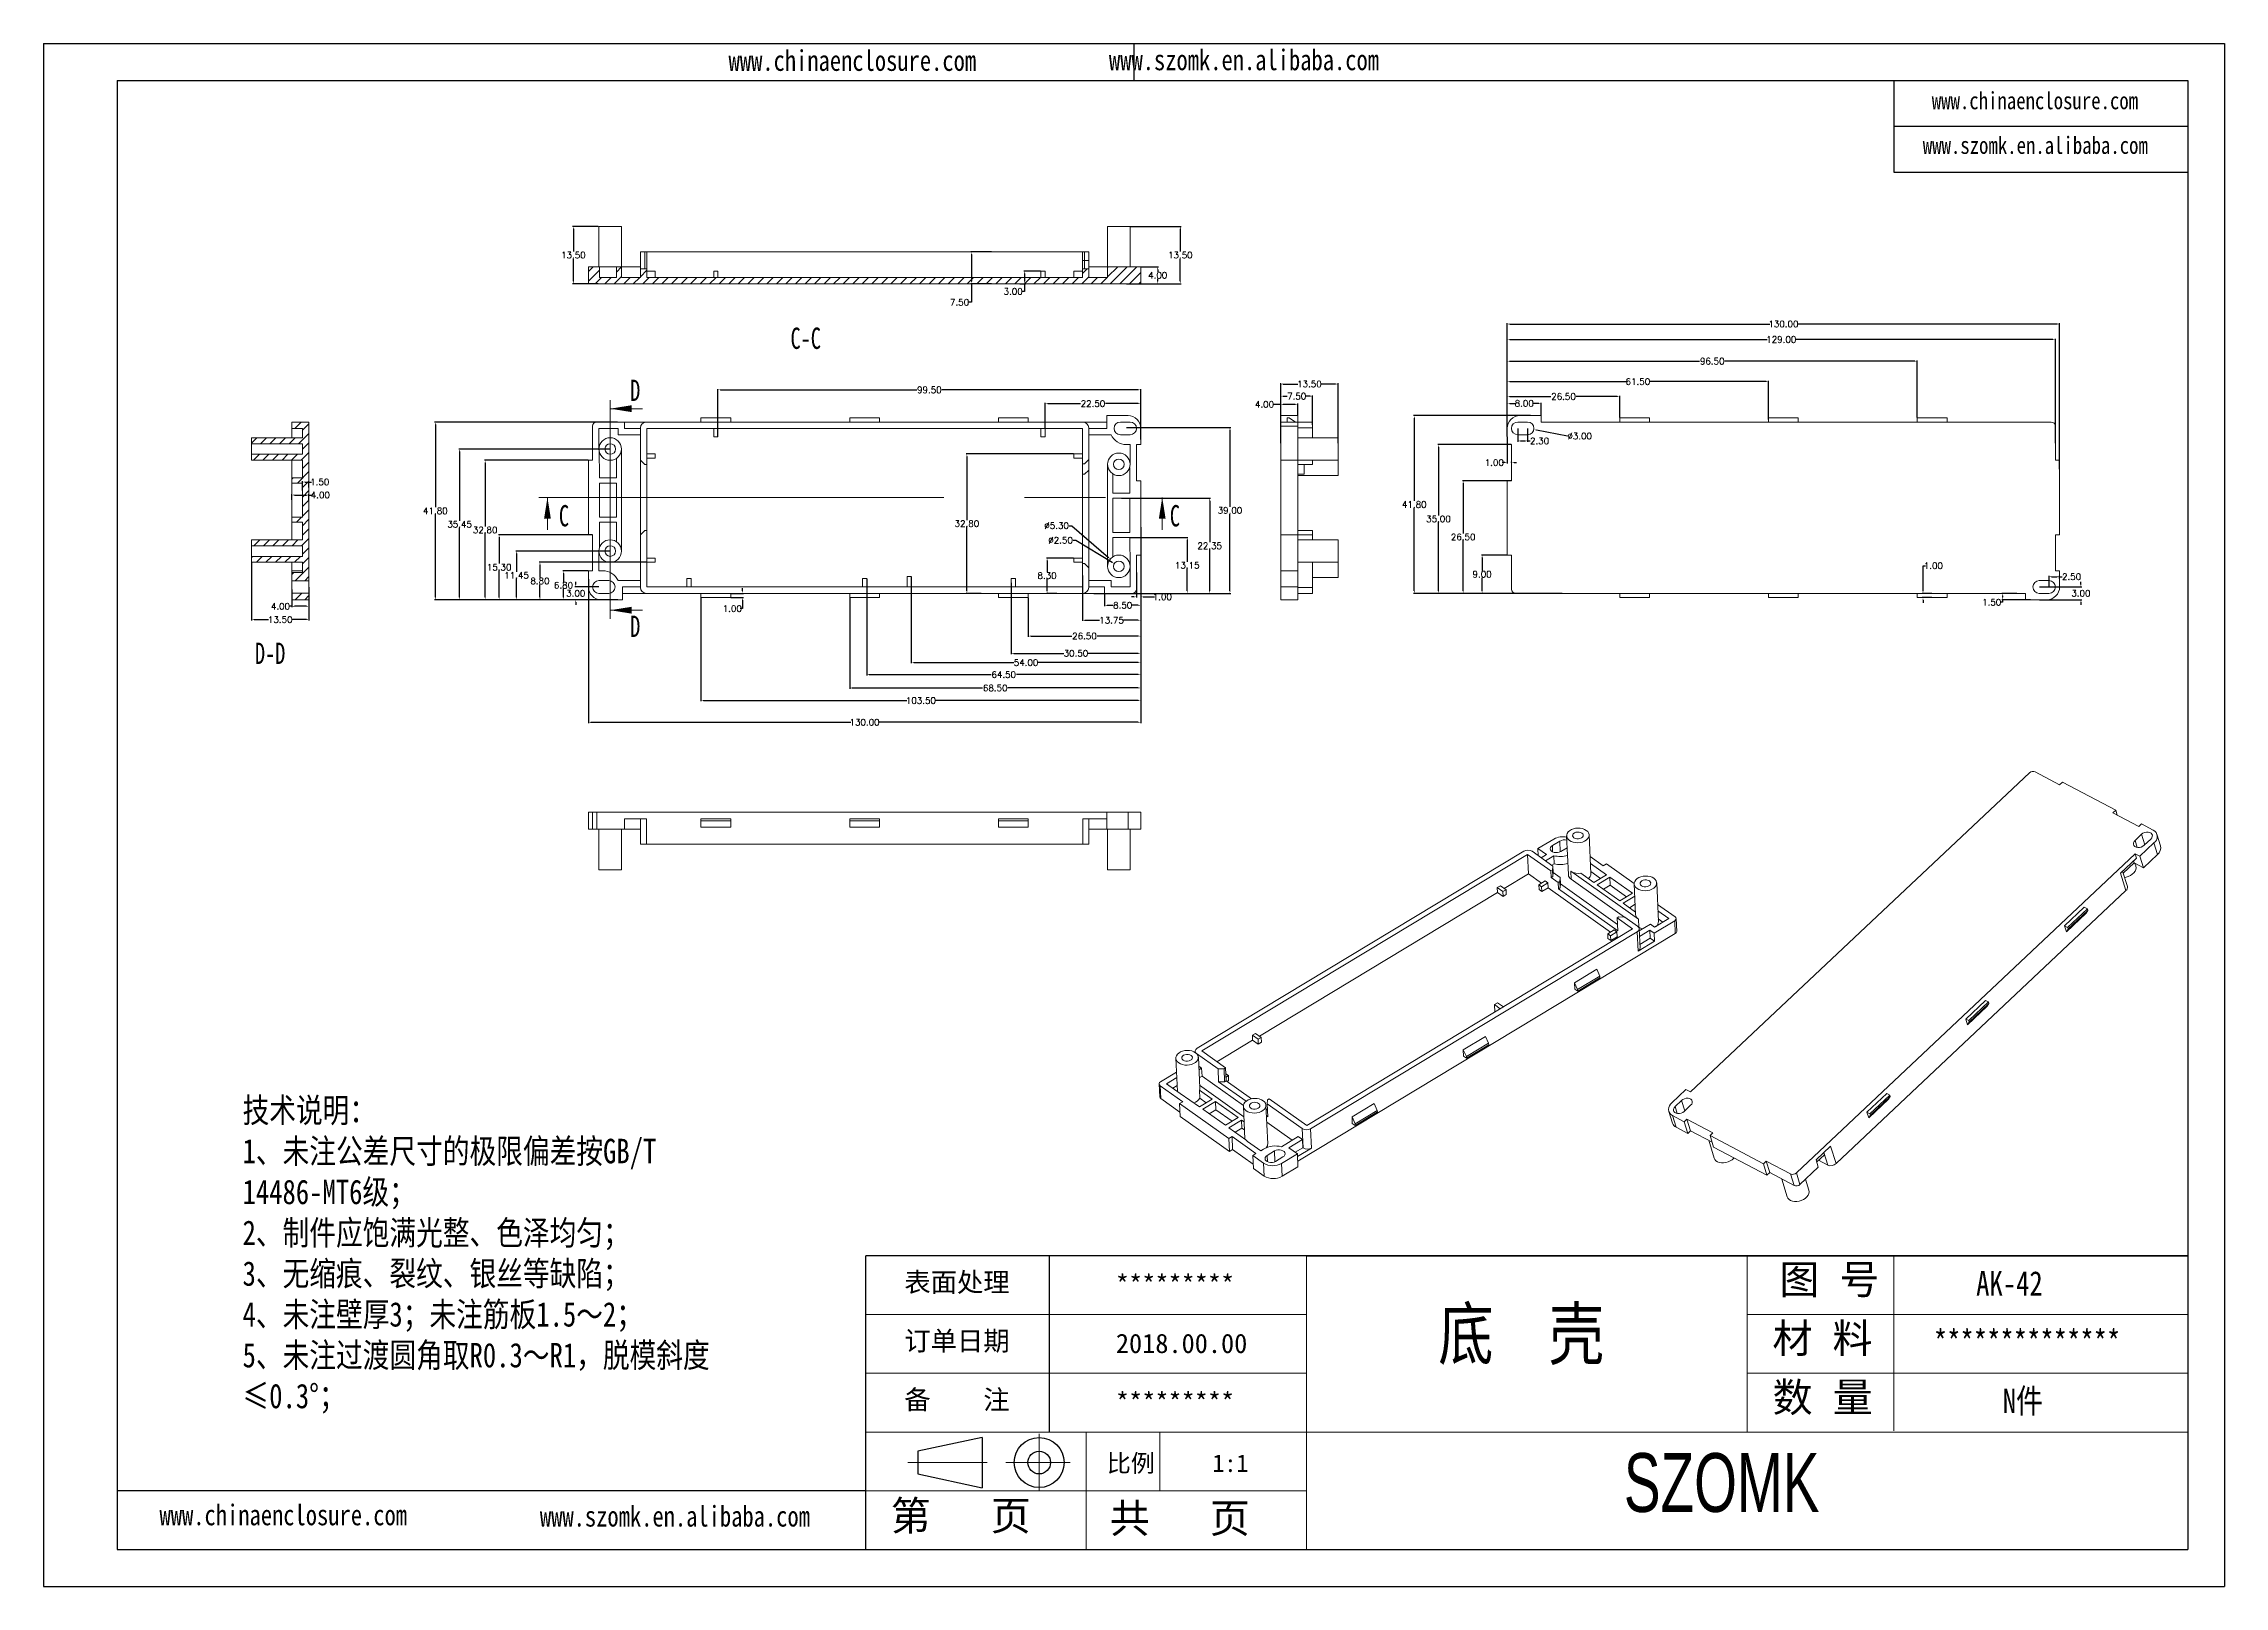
# Model space of a CAD drawing. Header units: inches. Extents: x 1696 to 3185, y 390 to 766.
# Drawn here: x 2059 to 2572, y 390 to 752 of the extents above; entities that cross this region are included whole.
import ezdxf

# ---------------------------------------------------------------- set-up
doc = ezdxf.new("R2010")
doc.units = ezdxf.units.IN
doc.header["$LTSCALE"] = 15
doc.linetypes.add('CENTER', pattern=[10.16, 6.35, -1.27, 1.27, -1.27])
doc.linetypes.add('CENTER2', pattern=[28.575, 19.05, -3.175, 3.175, -3.175])
doc.layers.add('文字', color=81, linetype='Continuous')
for name, color, linetype, lineweight in [('粗实线', 7, 'Continuous', 30), ('细实线', 3, 'Continuous', 9), ('细点划线', 2, 'CENTER2', 9)]:
    doc.layers.add(name, color=color, linetype=linetype, lineweight=lineweight)
doc.styles.add('SLDTEXTSTYLE6', font='TXT', dxfattribs={"width": 0.7})
doc.styles.get("Standard").update_dxf_attribs({"font": 'txt', "bigfont": 'gbcbig.shx'})
doc.styles.add('宋体', font='', dxfattribs={"width": 0.8, "height": 3.5})
doc.styles.add('长仿宋', font='', dxfattribs={"width": 0.7, "height": 4})
doc.styles.get('宋体').set_extended_font_data('SimSun')
doc.styles.get('长仿宋').set_extended_font_data('SimSun')
doc.dimstyles.new('2', dxfattribs={"dimtxt": 1.5, "dimasz": 0.6, "dimexe": 0.18, "dimexo": 0.0625, "dimgap": 0.09, "dimtad": 0, "dimtih": 1, "dimtoh": 1, "dimzin": 0, "dimdsep": 46, "dimtxsty": 'Standard', "dimcen": 0, "dimadec": 0, "dimazin": 2, "dimtfac": 1, "dimtofl": 0, "dimtmove": 0, "dimatfit": 3, "dimfxl": 1, "dimtolj": 1, "dimtzin": 0, "dimarcsym": 0})
pattern_1 = [(45, (-34.4272, 0), (-1.122532, 1.122532), [])]

msp = doc.modelspace()

# ---------------------------------------------------------------- texts
at = {"color": 7, "linetype": 'Continuous', "char_height": 5, "attachment_point": 1, "style": 'SLDTEXTSTYLE6'}
for s, insert in [('C-C', (2234.947, 685.692)), ('D', (2197.207, 673.443)), ('C', (2180.441, 643.95)), ('C', (2324.206, 643.95)), ('D', (2197.207, 617.938)), ('D-D', (2108.904, 611.582))]:
    msp.add_mtext(s, dxfattribs=dict(at, insert=insert))
at = {"char_height": 4.54626, "width": 2583.86605, "attachment_point": 1}
for s, insert in [('{\\fSimHei|b0|i0|c134|p49;表面处理}', (2261.72, 463.45)), ('{\\fSimHei|b0|i0|c134|p49;*********}', (2311.514, 462.865)), ('{\\fSimHei|b0|i0|c134|p49;订单日期}', (2261.72, 449.626)), ('{\\fSimHei|b0|i0|c134|p49;2018.00.00}', (2311.514, 449.041)), ('{\\fSimHei|b0|i0|c134|p49;备    注}', (2261.72, 435.802)), ('{\\fSimHei|b0|i0|c134|p49;*********}', (2311.514, 435.217))]:
    msp.add_mtext(s, dxfattribs=dict(at, insert=insert))
at = {"layer": '文字', "color": 0, "attachment_point": 1, "style": '宋体'}
for s, insert, char_height, width in [('www.chinaenclosure.com', (2220.36, 750.955), 4.86605, 85.4918), ('www.szomk.en.alibaba.com', (2309.885, 751.111), 4.86605, 85.4918), ('www.chinaenclosure.com', (2503.529, 741.118), 4.05504, 71.24316), ('www.szomk.en.alibaba.com', (2501.41, 730.617), 4.05504, 71.24316), ('{\\H1.111x;技术说明：\\P1、未注公差尺寸的极限偏差按GB/T 14486-MT6级；\\P2、制件应饱满光整、色泽均匀；\\P3、无缩痕、裂纹、银丝等缺陷；\\P4、未注壁厚3；未注筋板1.5～2；\\P5、未注过渡圆角取R0.3～R1，脱模斜度≤0.3%%D；}', (2105.988, 504.484), 5.184, 116.76651), ('{\\H1.111x;AK-42}', (2513.966, 463.762), 5.184, 59.93286), ('底  壳', (2387.361, 455), 11.9439, 152.69892), ('{\\H1.111x;**************}', (2503.995, 449.938), 5.184, 59.93286), ('{\\H1.111x;N件}', (2520.237, 436.114), 5.184, 59.93286), ('www.chinaenclosure.com', (2086.438, 408.848), 4.86605, 85.4918), ('www.szomk.en.alibaba.com', (2175.962, 408.546), 4.86605, 85.4918)]:
    msp.add_mtext(s, dxfattribs=dict(at, insert=insert, char_height=char_height, width=width))
at = {"layer": '粗实线', "insert": (2431.063, 420.951), "char_height": 13.824, "width": 155.02248, "attachment_point": 1, "style": '长仿宋'}
msp.add_mtext('{\\fSTXinwei|b0|i0|c134|p2;SZOMK}', dxfattribs=at)
at = {"layer": '细实线', "color": 7, "attachment_point": 1}
for s, insert, char_height, width in [('{\\fSimSun|b0|i0|c134|p54;图 号}', (2467.665, 465.275), 6.912, 34.56), ('{\\fSimSun|b0|i0|c134|p54;材 料   }', (2466.026, 451.451), 6.912, 34.56), ('{\\fSimSun|b0|i0|c134|p54;数 量}', (2466.06, 437.558), 6.912, 31.22929), ('{\\fSimSun|b0|i0|c134|p54;比例}', (2309.382, 420.666), 4.1472, 18.20492), ('{\\fSimSun|b0|i0|c134|p54;1:1}', (2334.223, 420.666), 4.1472, 18.20492), ('{\\fSimSun|b0|i0|c134|p54;第   页}', (2258.521, 409.701), 6.912, 51.84), ('{\\fSimSun|b0|i0|c134|p54; 共   页}', (2305.39, 409.114), 6.912, 51.84)]:
    msp.add_mtext(s, dxfattribs=dict(at, insert=insert, char_height=char_height, width=width))

# ---------------------------------------------------------------- blocks, each defined once
blk = doc.blocks.new('*D301')
at = {"color": 0, "lineweight": -2}
for p, q in [((2409.05, 664.99), (2381.56, 664.99)), ((2381.74, 664.39), (2381.74, 644.93)), ((2381.74, 623.79), (2381.74, 643.25)), ((2412.03, 623.19), (2381.56, 623.19))]:
    blk.add_line(p, q, dxfattribs=at)
at = {"color": 0}
for points in [[(2381.64, 664.39), (2381.84, 664.39), (2381.74, 664.99)], [(2381.64, 623.79), (2381.84, 623.79), (2381.74, 623.19)]]:
    blk.add_solid(points, dxfattribs=at)
at = {"layer": 'Defpoints', "color": 0}
for p in [(2409.11, 664.99), (2381.74, 623.19), (2412.09, 623.19)]:
    blk.add_point(p, dxfattribs=at)
at = {"color": 0, "insert": (2381.74, 644.09), "char_height": 1.5, "attachment_point": 5}
blk.add_mtext('\\A1;41.80', dxfattribs=at)
blk = doc.blocks.new('*D302')
at = {"color": 0, "lineweight": -2}
for p, q in [((2403.55, 632.19), (2397.52, 632.19)), ((2397.7, 631.59), (2397.7, 628.53)), ((2397.7, 623.79), (2397.7, 626.85)), ((2416.54, 623.19), (2397.52, 623.19))]:
    blk.add_line(p, q, dxfattribs=at)
at = {"color": 0}
for points in [[(2397.6, 631.59), (2397.8, 631.59), (2397.7, 632.19)], [(2397.6, 623.79), (2397.8, 623.79), (2397.7, 623.19)]]:
    blk.add_solid(points, dxfattribs=at)
at = {"layer": 'Defpoints', "color": 0}
for p in [(2397.7, 632.19), (2403.61, 632.19), (2416.6, 623.19)]:
    blk.add_point(p, dxfattribs=at)
at = {"color": 0, "insert": (2397.7, 627.69), "char_height": 1.5, "attachment_point": 5}
blk.add_mtext('\\A1;9.00', dxfattribs=at)
blk = doc.blocks.new('*D303')
at = {"color": 0, "lineweight": -2}
for p, q in [((2404.55, 649.69), (2393.06, 649.69)), ((2393.24, 649.09), (2393.24, 637.28)), ((2393.24, 623.79), (2393.24, 635.6)), ((2416.48, 623.19), (2393.06, 623.19))]:
    blk.add_line(p, q, dxfattribs=at)
at = {"color": 0}
for points in [[(2393.14, 649.09), (2393.34, 649.09), (2393.24, 649.69)], [(2393.14, 623.79), (2393.34, 623.79), (2393.24, 623.19)]]:
    blk.add_solid(points, dxfattribs=at)
at = {"layer": 'Defpoints', "color": 0}
for p in [(2393.24, 649.69), (2404.61, 649.69), (2416.54, 623.19)]:
    blk.add_point(p, dxfattribs=at)
at = {"color": 0, "insert": (2393.24, 636.44), "char_height": 1.5, "attachment_point": 5}
blk.add_mtext('\\A1;26.50', dxfattribs=at)
blk = doc.blocks.new('*D304')
at = {"color": 0, "lineweight": -2}
for p, q in [((2404.55, 658.19), (2387.25, 658.19)), ((2387.43, 657.59), (2387.43, 641.53)), ((2387.43, 623.79), (2387.43, 639.85)), ((2412.03, 623.19), (2387.25, 623.19))]:
    blk.add_line(p, q, dxfattribs=at)
at = {"color": 0}
for points in [[(2387.33, 657.59), (2387.53, 657.59), (2387.43, 658.19)], [(2387.33, 623.79), (2387.53, 623.79), (2387.43, 623.19)]]:
    blk.add_solid(points, dxfattribs=at)
at = {"layer": 'Defpoints', "color": 0}
for p in [(2404.61, 658.19), (2387.43, 623.19), (2412.09, 623.19)]:
    blk.add_point(p, dxfattribs=at)
at = {"color": 0, "insert": (2387.43, 640.69), "char_height": 1.5, "attachment_point": 5}
blk.add_mtext('\\A1;35.00', dxfattribs=at)
blk = doc.blocks.new('*D305')
at = {"color": 0, "lineweight": -2}
for p, q in [((2520.2, 621.09), (2519.6, 621.09)), ((2523.57, 623.19), (2520.02, 623.19)), ((2526.77, 621.69), (2520.02, 621.69)), ((2520.2, 622.59), (2520.2, 622.29)), ((2520.2, 621.69), (2520.2, 621.09))]:
    blk.add_line(p, q, dxfattribs=at)
at = {"color": 0}
for points in [[(2520.1, 622.59), (2520.3, 622.59), (2520.2, 623.19)], [(2520.1, 622.29), (2520.3, 622.29), (2520.2, 621.69)]]:
    blk.add_solid(points, dxfattribs=at)
at = {"layer": 'Defpoints', "color": 0}
for p in [(2520.2, 621.69), (2523.63, 623.19), (2526.84, 621.69)]:
    blk.add_point(p, dxfattribs=at)
at = {"color": 0, "insert": (2517.63, 621.09), "char_height": 1.5, "attachment_point": 5}
blk.add_mtext('\\A1;1.50', dxfattribs=at)
blk = doc.blocks.new('*D306')
at = {"color": 0, "lineweight": -2}
for p, q in [((2403.61, 662.05), (2403.61, 686.72)), ((2404.21, 686.54), (2465.39, 686.54)), ((2533.01, 686.54), (2471.82, 686.54)), ((2533.61, 652.38), (2533.61, 686.72))]:
    blk.add_line(p, q, dxfattribs=at)
at = {"color": 0}
for points in [[(2404.21, 686.64), (2404.21, 686.44), (2403.61, 686.54)], [(2533.01, 686.64), (2533.01, 686.44), (2533.61, 686.54)]]:
    blk.add_solid(points, dxfattribs=at)
at = {"layer": 'Defpoints', "color": 0}
for p in [(2533.61, 686.54), (2403.61, 661.99), (2533.61, 652.32)]:
    blk.add_point(p, dxfattribs=at)
at = {"color": 0, "insert": (2468.61, 686.54), "char_height": 1.5, "attachment_point": 5}
blk.add_mtext('\\A1;130.00', dxfattribs=at)
blk = doc.blocks.new('*D307')
at = {"color": 0, "lineweight": -2}
for p, q in [((2403.61, 660.03), (2403.61, 653.76)), ((2403.01, 653.94), (2402.41, 653.94)), ((2404.61, 654), (2404.61, 654.12)), ((2405.21, 653.94), (2405.81, 653.94))]:
    blk.add_line(p, q, dxfattribs=at)
at = {"color": 0}
for points in [[(2403.01, 654.04), (2403.01, 653.84), (2403.61, 653.94)], [(2405.21, 654.04), (2405.21, 653.84), (2404.61, 653.94)]]:
    blk.add_solid(points, dxfattribs=at)
at = {"layer": 'Defpoints', "color": 0}
for p in [(2403.61, 660.09), (2403.61, 653.94), (2404.61, 653.94)]:
    blk.add_point(p, dxfattribs=at)
at = {"color": 0, "insert": (2400.57, 653.94), "char_height": 1.5, "attachment_point": 5}
blk.add_mtext('\\A1;1.00', dxfattribs=at)
blk = doc.blocks.new('*D308')
at = {"color": 0, "lineweight": -2}
for p, q in [((2403.61, 660.09), (2403.61, 668.04)), ((2404.21, 667.86), (2405.52, 667.86)), ((2411.01, 667.86), (2409.7, 667.86)), ((2411.61, 665.05), (2411.61, 668.04))]:
    blk.add_line(p, q, dxfattribs=at)
at = {"color": 0}
for points in [[(2404.21, 667.96), (2404.21, 667.76), (2403.61, 667.86)], [(2411.01, 667.96), (2411.01, 667.76), (2411.61, 667.86)]]:
    blk.add_solid(points, dxfattribs=at)
at = {"layer": 'Defpoints', "color": 0}
for p in [(2403.61, 667.86), (2411.61, 664.99), (2403.61, 660.03)]:
    blk.add_point(p, dxfattribs=at)
at = {"color": 0, "insert": (2407.61, 667.86), "char_height": 1.5, "attachment_point": 5}
blk.add_mtext('\\A1;8.00', dxfattribs=at)
blk = doc.blocks.new('*D309')
at = {"color": 0, "lineweight": -2}
for p, q in [((2403.61, 660.09), (2403.61, 669.67)), ((2404.21, 669.49), (2413.89, 669.49)), ((2429.51, 669.49), (2419.82, 669.49)), ((2430.11, 664.55), (2430.11, 669.67))]:
    blk.add_line(p, q, dxfattribs=at)
at = {"color": 0}
for points in [[(2404.21, 669.59), (2404.21, 669.39), (2403.61, 669.49)], [(2429.51, 669.59), (2429.51, 669.39), (2430.11, 669.49)]]:
    blk.add_solid(points, dxfattribs=at)
at = {"layer": 'Defpoints', "color": 0}
for p in [(2430.11, 669.49), (2430.11, 664.49), (2403.61, 660.03)]:
    blk.add_point(p, dxfattribs=at)
at = {"color": 0, "insert": (2416.86, 669.49), "char_height": 1.5, "attachment_point": 5}
blk.add_mtext('\\A1;26.50', dxfattribs=at)
blk = doc.blocks.new('*D310')
at = {"color": 0, "lineweight": -2}
for p, q in [((2403.61, 660.09), (2403.61, 673.18)), ((2404.21, 673), (2431.64, 673)), ((2464.51, 673), (2437.07, 673)), ((2465.11, 664.05), (2465.11, 673.18))]:
    blk.add_line(p, q, dxfattribs=at)
at = {"color": 0}
for points in [[(2404.21, 673.1), (2404.21, 672.9), (2403.61, 673)], [(2464.51, 673.1), (2464.51, 672.9), (2465.11, 673)]]:
    blk.add_solid(points, dxfattribs=at)
at = {"layer": 'Defpoints', "color": 0}
for p in [(2465.11, 673), (2465.11, 663.99), (2403.61, 660.03)]:
    blk.add_point(p, dxfattribs=at)
at = {"color": 0, "insert": (2434.36, 673), "char_height": 1.5, "attachment_point": 5}
blk.add_mtext('\\A1;61.50', dxfattribs=at)
blk = doc.blocks.new('*D311')
at = {"color": 0, "lineweight": -2}
for p, q in [((2403.61, 660.09), (2403.61, 677.98)), ((2404.21, 677.8), (2448.89, 677.8)), ((2499.51, 677.8), (2454.82, 677.8)), ((2500.11, 664.55), (2500.11, 677.98))]:
    blk.add_line(p, q, dxfattribs=at)
at = {"color": 0}
for points in [[(2404.21, 677.9), (2404.21, 677.7), (2403.61, 677.8)], [(2499.51, 677.9), (2499.51, 677.7), (2500.11, 677.8)]]:
    blk.add_solid(points, dxfattribs=at)
at = {"layer": 'Defpoints', "color": 0}
for p in [(2500.11, 677.8), (2500.11, 664.49), (2403.61, 660.03)]:
    blk.add_point(p, dxfattribs=at)
at = {"color": 0, "insert": (2451.86, 677.8), "char_height": 1.5, "attachment_point": 5}
blk.add_mtext('\\A1;96.50', dxfattribs=at)
blk = doc.blocks.new('*D312')
at = {"color": 0, "lineweight": -2}
for p, q in [((2403.61, 660.15), (2403.61, 683.08)), ((2404.21, 682.9), (2464.77, 682.9)), ((2532.01, 682.9), (2471.45, 682.9)), ((2532.61, 658.55), (2532.61, 683.08))]:
    blk.add_line(p, q, dxfattribs=at)
at = {"color": 0}
for points in [[(2404.21, 683), (2404.21, 682.8), (2403.61, 682.9)], [(2532.01, 683), (2532.01, 682.8), (2532.61, 682.9)]]:
    blk.add_solid(points, dxfattribs=at)
at = {"layer": 'Defpoints', "color": 0}
for p in [(2403.61, 682.9), (2403.61, 660.09), (2532.61, 658.49)]:
    blk.add_point(p, dxfattribs=at)
at = {"color": 0, "insert": (2468.11, 682.9), "char_height": 1.5, "attachment_point": 5}
blk.add_mtext('\\A1;129.00', dxfattribs=at)
blk = doc.blocks.new('*D313')
at = {"color": 0, "lineweight": -2}
for p, q in [((2406.11, 661.93), (2406.11, 658.86)), ((2406.71, 659.04), (2407.81, 659.04)), ((2408.41, 661.93), (2408.41, 658.86)), ((2408.41, 659.04), (2409.01, 659.04))]:
    blk.add_line(p, q, dxfattribs=at)
at = {"color": 0}
for points in [[(2406.71, 659.14), (2406.71, 658.94), (2406.11, 659.04)], [(2407.81, 659.14), (2407.81, 658.94), (2408.41, 659.04)]]:
    blk.add_solid(points, dxfattribs=at)
at = {"layer": 'Defpoints', "color": 0}
for p in [(2406.11, 661.99), (2408.41, 661.99), (2408.41, 659.04)]:
    blk.add_point(p, dxfattribs=at)
at = {"color": 0, "insert": (2411.22, 659.04), "char_height": 1.5, "attachment_point": 5}
blk.add_mtext('\\A1;2.30', dxfattribs=at)
blk = doc.blocks.new('*D314')
at = {"color": 0, "lineweight": -2}
blk.add_line((2417.82, 660.18), (2410.47, 661.59), dxfattribs=at)
at = {"color": 0}
blk.add_solid([(2410.49, 661.69), (2410.45, 661.5), (2409.88, 661.71)], dxfattribs=at)
at = {"layer": 'Defpoints', "color": 0}
for p in [(2406.94, 662.28), (2409.88, 661.71)]:
    blk.add_point(p, dxfattribs=at)
at = {"color": 0, "insert": (2420.66, 660.18), "char_height": 1.5, "attachment_point": 5}
blk.add_mtext('\\A1;∅3.00', dxfattribs=at)
blk = doc.blocks.new('*D315')
at = {"color": 0, "lineweight": -2}
for p, q in [((2528.87, 624.69), (2538.8, 624.69)), ((2528.87, 621.69), (2538.8, 621.69)), ((2538.62, 625.29), (2538.62, 625.89)), ((2538.62, 621.09), (2538.62, 620.49))]:
    blk.add_line(p, q, dxfattribs=at)
at = {"color": 0}
for points in [[(2538.52, 625.29), (2538.72, 625.29), (2538.62, 624.69)], [(2538.52, 621.09), (2538.72, 621.09), (2538.62, 621.69)]]:
    blk.add_solid(points, dxfattribs=at)
at = {"layer": 'Defpoints', "color": 0}
for p in [(2528.81, 624.69), (2528.81, 621.69), (2538.62, 621.69)]:
    blk.add_point(p, dxfattribs=at)
at = {"color": 0, "insert": (2538.62, 623.19), "char_height": 1.5, "attachment_point": 5}
blk.add_mtext('\\A1;3.00', dxfattribs=at)
blk = doc.blocks.new('*D316')
at = {"color": 0, "lineweight": -2}
for p, q in [((2531.11, 624.75), (2531.11, 627.28)), ((2531.71, 627.1), (2533.01, 627.1)), ((2533.61, 626.65), (2533.61, 627.28)), ((2533.61, 627.1), (2534.21, 627.1))]:
    blk.add_line(p, q, dxfattribs=at)
at = {"color": 0}
for points in [[(2531.71, 627.2), (2531.71, 627), (2531.11, 627.1)], [(2533.01, 627.2), (2533.01, 627), (2533.61, 627.1)]]:
    blk.add_solid(points, dxfattribs=at)
at = {"layer": 'Defpoints', "color": 0}
for p in [(2533.61, 627.1), (2533.61, 626.59), (2531.11, 624.69)]:
    blk.add_point(p, dxfattribs=at)
at = {"color": 0, "insert": (2536.42, 627.1), "char_height": 1.5, "attachment_point": 5}
blk.add_mtext('\\A1;2.50', dxfattribs=at)
blk = doc.blocks.new('*D317')
at = {"color": 0, "lineweight": -2}
for p, q in [((2350.31, 667.64), (2348.58, 667.64)), ((2350.31, 665.05), (2350.31, 667.82)), ((2353.71, 667.64), (2350.91, 667.64)), ((2354.31, 665.05), (2354.31, 667.82))]:
    blk.add_line(p, q, dxfattribs=at)
at = {"color": 0}
for points in [[(2350.91, 667.74), (2350.91, 667.54), (2350.31, 667.64)], [(2353.71, 667.74), (2353.71, 667.54), (2354.31, 667.64)]]:
    blk.add_solid(points, dxfattribs=at)
at = {"layer": 'Defpoints', "color": 0}
for p in [(2354.31, 667.64), (2350.31, 664.99), (2354.31, 664.99)]:
    blk.add_point(p, dxfattribs=at)
at = {"color": 0, "insert": (2346.49, 667.64), "char_height": 1.5, "attachment_point": 5}
blk.add_mtext('\\A1;4.00', dxfattribs=at)
blk = doc.blocks.new('*D318')
at = {"color": 0, "lineweight": -2}
for p, q in [((2350.31, 661.59), (2350.31, 669.75)), ((2350.91, 669.57), (2351.85, 669.57)), ((2357.21, 669.57), (2356.28, 669.57)), ((2357.81, 662.85), (2357.81, 669.75))]:
    blk.add_line(p, q, dxfattribs=at)
at = {"color": 0}
for points in [[(2350.91, 669.67), (2350.91, 669.47), (2350.31, 669.57)], [(2357.21, 669.67), (2357.21, 669.47), (2357.81, 669.57)]]:
    blk.add_solid(points, dxfattribs=at)
at = {"layer": 'Defpoints', "color": 0}
for p in [(2357.81, 669.57), (2357.81, 662.79), (2350.31, 661.52)]:
    blk.add_point(p, dxfattribs=at)
at = {"color": 0, "insert": (2354.06, 669.57), "char_height": 1.5, "attachment_point": 5}
blk.add_mtext('\\A1;7.50', dxfattribs=at)
blk = doc.blocks.new('*D319')
at = {"color": 0, "lineweight": -2}
for p, q in [((2350.31, 658.55), (2350.31, 672.6)), ((2350.91, 672.42), (2354.35, 672.42)), ((2363.21, 672.42), (2359.78, 672.42)), ((2363.81, 658.55), (2363.81, 672.6))]:
    blk.add_line(p, q, dxfattribs=at)
at = {"color": 0}
for points in [[(2350.91, 672.52), (2350.91, 672.32), (2350.31, 672.42)], [(2363.21, 672.52), (2363.21, 672.32), (2363.81, 672.42)]]:
    blk.add_solid(points, dxfattribs=at)
at = {"layer": 'Defpoints', "color": 0}
for p in [(2363.81, 672.42), (2350.31, 658.49), (2363.81, 658.49)]:
    blk.add_point(p, dxfattribs=at)
at = {"color": 0, "insert": (2357.06, 672.42), "char_height": 1.5, "attachment_point": 5}
blk.add_mtext('\\A1;13.50', dxfattribs=at)
blk = doc.blocks.new('*D320')
at = {"color": 0, "lineweight": -2}
for p, q in [((2501.46, 623.79), (2501.46, 629.69)), ((2501.46, 629.69), (2502.06, 629.69)), ((2503.55, 623.19), (2501.28, 623.19)), ((2503.55, 622.19), (2501.28, 622.19)), ((2501.46, 621.59), (2501.46, 620.99))]:
    blk.add_line(p, q, dxfattribs=at)
at = {"color": 0}
for points in [[(2501.36, 623.79), (2501.56, 623.79), (2501.46, 623.19)], [(2501.36, 621.59), (2501.56, 621.59), (2501.46, 622.19)]]:
    blk.add_solid(points, dxfattribs=at)
at = {"layer": 'Defpoints', "color": 0}
for p in [(2501.46, 623.19), (2503.61, 623.19), (2503.61, 622.19)]:
    blk.add_point(p, dxfattribs=at)
at = {"color": 0, "insert": (2503.9, 629.69), "char_height": 1.5, "attachment_point": 5}
blk.add_mtext('\\A1;1.00', dxfattribs=at)
blk = doc.blocks.new('*D321')
at = {"color": 0, "lineweight": -2}
for p, q in [((2117.6, 624.07), (2117.6, 619.96)), ((2121.6, 624.07), (2121.6, 619.96)), ((2117.6, 620.14), (2117, 620.14)), ((2121, 620.14), (2118.2, 620.14))]:
    blk.add_line(p, q, dxfattribs=at)
at = {"color": 0}
for points in [[(2118.2, 620.24), (2118.2, 620.04), (2117.6, 620.14)], [(2121, 620.24), (2121, 620.04), (2121.6, 620.14)]]:
    blk.add_solid(points, dxfattribs=at)
at = {"layer": 'Defpoints', "color": 0}
for p in [(2117.6, 624.13), (2121.6, 624.13), (2117.6, 620.14)]:
    blk.add_point(p, dxfattribs=at)
at = {"color": 0, "insert": (2114.91, 620.14), "char_height": 1.5, "attachment_point": 5}
blk.add_mtext('\\A1;4.00', dxfattribs=at)
blk = doc.blocks.new('*D322')
at = {"color": 0, "lineweight": -2}
for p, q in [((2108.1, 630.43), (2108.1, 616.82)), ((2121.6, 624.63), (2121.6, 616.82)), ((2108.7, 617), (2112.13, 617)), ((2121, 617), (2117.56, 617))]:
    blk.add_line(p, q, dxfattribs=at)
at = {"color": 0}
for points in [[(2108.7, 617.1), (2108.7, 616.9), (2108.1, 617)], [(2121, 617.1), (2121, 616.9), (2121.6, 617)]]:
    blk.add_solid(points, dxfattribs=at)
at = {"layer": 'Defpoints', "color": 0}
for p in [(2108.1, 630.49), (2121.6, 624.69), (2108.1, 617)]:
    blk.add_point(p, dxfattribs=at)
at = {"color": 0, "insert": (2114.85, 617), "char_height": 1.5, "attachment_point": 5}
blk.add_mtext('\\A1;13.50', dxfattribs=at)
blk = doc.blocks.new('*D323')
at = {"color": 0, "lineweight": -2}
for p, q in [((2117.6, 645.2), (2117.6, 646.5)), ((2118.2, 646.32), (2121, 646.32)), ((2121.6, 645.2), (2121.6, 646.5)), ((2121.6, 646.32), (2122.2, 646.32))]:
    blk.add_line(p, q, dxfattribs=at)
at = {"color": 0}
for points in [[(2118.2, 646.42), (2118.2, 646.22), (2117.6, 646.32)], [(2121, 646.42), (2121, 646.22), (2121.6, 646.32)]]:
    blk.add_solid(points, dxfattribs=at)
at = {"layer": 'Defpoints', "color": 0}
for p in [(2117.6, 645.14), (2121.6, 646.32), (2121.6, 645.14)]:
    blk.add_point(p, dxfattribs=at)
at = {"color": 0, "insert": (2124.29, 646.32), "char_height": 1.5, "attachment_point": 5}
blk.add_mtext('\\A1;4.00', dxfattribs=at)
blk = doc.blocks.new('*D324')
at = {"color": 0, "lineweight": -2}
for p, q in [((2120.1, 647.4), (2120.1, 649.56)), ((2120.7, 649.38), (2121, 649.38)), ((2121.6, 648.12), (2121.6, 649.56)), ((2121.6, 649.38), (2122.2, 649.38))]:
    blk.add_line(p, q, dxfattribs=at)
at = {"color": 0}
for points in [[(2120.7, 649.48), (2120.7, 649.28), (2120.1, 649.38)], [(2121, 649.48), (2121, 649.28), (2121.6, 649.38)]]:
    blk.add_solid(points, dxfattribs=at)
at = {"layer": 'Defpoints', "color": 0}
for p in [(2120.1, 647.34), (2121.6, 649.38), (2121.6, 648.06)]:
    blk.add_point(p, dxfattribs=at)
at = {"color": 0, "insert": (2124.16, 649.38), "char_height": 1.5, "attachment_point": 5}
blk.add_mtext('\\A1;1.50', dxfattribs=at)
blk = doc.blocks.new('*D325')
at = {"color": 0, "lineweight": -2}
for p, q in [((2294.87, 662.05), (2294.87, 668.01)), ((2295.47, 667.83), (2303.16, 667.83)), ((2316.77, 667.83), (2309.09, 667.83)), ((2317.37, 660.15), (2317.37, 668.01))]:
    blk.add_line(p, q, dxfattribs=at)
at = {"color": 0}
for points in [[(2295.47, 667.93), (2295.47, 667.73), (2294.87, 667.83)], [(2316.77, 667.93), (2316.77, 667.73), (2317.37, 667.83)]]:
    blk.add_solid(points, dxfattribs=at)
at = {"layer": 'Defpoints', "color": 0}
for p in [(2294.87, 667.83), (2294.87, 661.99), (2317.37, 660.09)]:
    blk.add_point(p, dxfattribs=at)
at = {"color": 0, "insert": (2306.12, 667.83), "char_height": 1.5, "attachment_point": 5}
blk.add_mtext('\\A1;22.50', dxfattribs=at)
blk = doc.blocks.new('*D326')
at = {"color": 0, "lineweight": -2}
for p, q in [((2217.87, 660.05), (2217.87, 671.24)), ((2218.47, 671.06), (2264.66, 671.06)), ((2316.77, 671.06), (2270.59, 671.06)), ((2317.37, 659.4), (2317.37, 671.24))]:
    blk.add_line(p, q, dxfattribs=at)
at = {"color": 0}
for points in [[(2218.47, 671.16), (2218.47, 670.96), (2217.87, 671.06)], [(2316.77, 671.16), (2316.77, 670.96), (2317.37, 671.06)]]:
    blk.add_solid(points, dxfattribs=at)
at = {"layer": 'Defpoints', "color": 0}
for p in [(2217.87, 671.06), (2217.87, 659.99), (2317.37, 659.33)]:
    blk.add_point(p, dxfattribs=at)
at = {"color": 0, "insert": (2267.62, 671.06), "char_height": 1.5, "attachment_point": 5}
blk.add_mtext('\\A1;99.50', dxfattribs=at)
blk = doc.blocks.new('*D327')
at = {"color": 0, "lineweight": -2}
for p, q in [((2317.37, 632.13), (2317.37, 622.18)), ((2316.37, 628.13), (2316.37, 622.18)), ((2315.77, 622.36), (2315.17, 622.36)), ((2317.97, 622.36), (2320.6, 622.36))]:
    blk.add_line(p, q, dxfattribs=at)
at = {"color": 0}
for points in [[(2315.77, 622.46), (2315.77, 622.26), (2316.37, 622.36)], [(2317.97, 622.46), (2317.97, 622.26), (2317.37, 622.36)]]:
    blk.add_solid(points, dxfattribs=at)
at = {"layer": 'Defpoints', "color": 0}
for p in [(2317.37, 632.19), (2316.37, 628.19), (2316.37, 622.36)]:
    blk.add_point(p, dxfattribs=at)
at = {"color": 0, "insert": (2322.44, 622.36), "char_height": 1.5, "attachment_point": 5}
blk.add_mtext('\\A1;1.00', dxfattribs=at)
blk = doc.blocks.new('*D328')
at = {"color": 0, "lineweight": -2}
for p, q in [((2317.37, 635.96), (2317.37, 620.2)), ((2308.87, 623.13), (2308.87, 620.2)), ((2309.47, 620.38), (2310.91, 620.38)), ((2316.77, 620.38), (2315.34, 620.38))]:
    blk.add_line(p, q, dxfattribs=at)
at = {"color": 0}
for points in [[(2309.47, 620.48), (2309.47, 620.28), (2308.87, 620.38)], [(2316.77, 620.48), (2316.77, 620.28), (2317.37, 620.38)]]:
    blk.add_solid(points, dxfattribs=at)
at = {"layer": 'Defpoints', "color": 0}
for p in [(2317.37, 636.02), (2308.87, 623.19), (2308.87, 620.38)]:
    blk.add_point(p, dxfattribs=at)
at = {"color": 0, "insert": (2313.12, 620.38), "char_height": 1.5, "attachment_point": 5}
blk.add_mtext('\\A1;8.50', dxfattribs=at)
blk = doc.blocks.new('*D329')
at = {"color": 0, "lineweight": -2}
for p, q in [((2317.37, 634.78), (2317.37, 616.69)), ((2303.62, 627.38), (2303.62, 616.69)), ((2304.22, 616.87), (2307.66, 616.87)), ((2316.77, 616.87), (2313.34, 616.87))]:
    blk.add_line(p, q, dxfattribs=at)
at = {"color": 0}
for points in [[(2304.22, 616.97), (2304.22, 616.77), (2303.62, 616.87)], [(2316.77, 616.97), (2316.77, 616.77), (2317.37, 616.87)]]:
    blk.add_solid(points, dxfattribs=at)
at = {"layer": 'Defpoints', "color": 0}
for p in [(2317.37, 634.84), (2303.62, 627.44), (2303.62, 616.87)]:
    blk.add_point(p, dxfattribs=at)
at = {"color": 0, "insert": (2310.5, 616.87), "char_height": 1.5, "attachment_point": 5}
blk.add_mtext('\\A1;13.75', dxfattribs=at)
blk = doc.blocks.new('*D330')
at = {"color": 0, "lineweight": -2}
for p, q in [((2317.37, 634.78), (2317.37, 612.96)), ((2290.87, 622.13), (2290.87, 612.96)), ((2291.47, 613.14), (2301.16, 613.14)), ((2316.77, 613.14), (2307.09, 613.14))]:
    blk.add_line(p, q, dxfattribs=at)
at = {"color": 0}
for points in [[(2291.47, 613.24), (2291.47, 613.04), (2290.87, 613.14)], [(2316.77, 613.24), (2316.77, 613.04), (2317.37, 613.14)]]:
    blk.add_solid(points, dxfattribs=at)
at = {"layer": 'Defpoints', "color": 0}
for p in [(2317.37, 634.84), (2290.87, 622.19), (2290.87, 613.14)]:
    blk.add_point(p, dxfattribs=at)
at = {"color": 0, "insert": (2304.12, 613.14), "char_height": 1.5, "attachment_point": 5}
blk.add_mtext('\\A1;26.50', dxfattribs=at)
blk = doc.blocks.new('*D331')
at = {"color": 0, "lineweight": -2}
for p, q in [((2317.37, 635.96), (2317.37, 608.9)), ((2286.87, 625.63), (2286.87, 608.9)), ((2287.47, 609.08), (2299.28, 609.08)), ((2316.77, 609.08), (2304.96, 609.08))]:
    blk.add_line(p, q, dxfattribs=at)
at = {"color": 0}
for points in [[(2287.47, 609.18), (2287.47, 608.98), (2286.87, 609.08)], [(2316.77, 609.18), (2316.77, 608.98), (2317.37, 609.08)]]:
    blk.add_solid(points, dxfattribs=at)
at = {"layer": 'Defpoints', "color": 0}
for p in [(2317.37, 636.02), (2286.87, 625.69), (2286.87, 609.08)]:
    blk.add_point(p, dxfattribs=at)
at = {"color": 0, "insert": (2302.12, 609.08), "char_height": 1.5, "attachment_point": 5}
blk.add_mtext('\\A1;30.50', dxfattribs=at)
blk = doc.blocks.new('*D332')
at = {"color": 0, "lineweight": -2}
for p, q in [((2317.37, 634.72), (2317.37, 606.73)), ((2263.37, 627.13), (2263.37, 606.73)), ((2263.97, 606.91), (2287.53, 606.91)), ((2316.77, 606.91), (2293.21, 606.91))]:
    blk.add_line(p, q, dxfattribs=at)
at = {"color": 0}
for points in [[(2263.97, 607.01), (2263.97, 606.81), (2263.37, 606.91)], [(2316.77, 607.01), (2316.77, 606.81), (2317.37, 606.91)]]:
    blk.add_solid(points, dxfattribs=at)
at = {"layer": 'Defpoints', "color": 0}
for p in [(2317.37, 634.78), (2263.37, 627.19), (2263.37, 606.91)]:
    blk.add_point(p, dxfattribs=at)
at = {"color": 0, "insert": (2290.37, 606.91), "char_height": 1.5, "attachment_point": 5}
blk.add_mtext('\\A1;54.00', dxfattribs=at)
blk = doc.blocks.new('*D333')
at = {"color": 0, "lineweight": -2}
for p, q in [((2317.37, 635.96), (2317.37, 603.9)), ((2252.87, 626.63), (2252.87, 603.9)), ((2253.47, 604.08), (2282.16, 604.08)), ((2316.77, 604.08), (2288.09, 604.08))]:
    blk.add_line(p, q, dxfattribs=at)
at = {"color": 0}
for points in [[(2253.47, 604.18), (2253.47, 603.98), (2252.87, 604.08)], [(2316.77, 604.18), (2316.77, 603.98), (2317.37, 604.08)]]:
    blk.add_solid(points, dxfattribs=at)
at = {"layer": 'Defpoints', "color": 0}
for p in [(2317.37, 636.02), (2252.87, 626.69), (2252.87, 604.08)]:
    blk.add_point(p, dxfattribs=at)
at = {"color": 0, "insert": (2285.12, 604.08), "char_height": 1.5, "attachment_point": 5}
blk.add_mtext('\\A1;64.50', dxfattribs=at)
blk = doc.blocks.new('*D334')
at = {"color": 0, "lineweight": -2}
for p, q in [((2317.37, 638.73), (2317.37, 600.75)), ((2248.87, 622.13), (2248.87, 600.75)), ((2249.47, 600.93), (2280.16, 600.93)), ((2316.77, 600.93), (2286.09, 600.93))]:
    blk.add_line(p, q, dxfattribs=at)
at = {"color": 0}
for points in [[(2249.47, 601.03), (2249.47, 600.83), (2248.87, 600.93)], [(2316.77, 601.03), (2316.77, 600.83), (2317.37, 600.93)]]:
    blk.add_solid(points, dxfattribs=at)
at = {"layer": 'Defpoints', "color": 0}
for p in [(2317.37, 638.79), (2248.87, 622.19), (2248.87, 600.93)]:
    blk.add_point(p, dxfattribs=at)
at = {"color": 0, "insert": (2283.12, 600.93), "char_height": 1.5, "attachment_point": 5}
blk.add_mtext('\\A1;68.50', dxfattribs=at)
blk = doc.blocks.new('*D335')
at = {"color": 0, "lineweight": -2}
for p, q in [((2317.37, 635.96), (2317.37, 597.8)), ((2213.87, 622.13), (2213.87, 597.8)), ((2214.47, 597.98), (2262.28, 597.98)), ((2316.77, 597.98), (2268.96, 597.98))]:
    blk.add_line(p, q, dxfattribs=at)
at = {"color": 0}
for points in [[(2214.47, 598.08), (2214.47, 597.88), (2213.87, 597.98)], [(2316.77, 598.08), (2316.77, 597.88), (2317.37, 597.98)]]:
    blk.add_solid(points, dxfattribs=at)
at = {"layer": 'Defpoints', "color": 0}
for p in [(2317.37, 636.02), (2213.87, 622.19), (2213.87, 597.98)]:
    blk.add_point(p, dxfattribs=at)
at = {"color": 0, "insert": (2265.62, 597.98), "char_height": 1.5, "attachment_point": 5}
blk.add_mtext('\\A1;103.50', dxfattribs=at)
blk = doc.blocks.new('*D336')
at = {"color": 0, "lineweight": -2}
for p, q in [((2317.37, 635.9), (2317.37, 592.69)), ((2187.37, 626.53), (2187.37, 592.69)), ((2187.97, 592.87), (2249.16, 592.87)), ((2316.77, 592.87), (2255.59, 592.87))]:
    blk.add_line(p, q, dxfattribs=at)
at = {"color": 0}
for points in [[(2187.97, 592.97), (2187.97, 592.77), (2187.37, 592.87)], [(2316.77, 592.97), (2316.77, 592.77), (2317.37, 592.87)]]:
    blk.add_solid(points, dxfattribs=at)
at = {"layer": 'Defpoints', "color": 0}
for p in [(2317.37, 635.96), (2187.37, 626.59), (2317.37, 592.87)]:
    blk.add_point(p, dxfattribs=at)
at = {"color": 0, "insert": (2252.37, 592.87), "char_height": 1.5, "attachment_point": 5}
blk.add_mtext('\\A1;130.00', dxfattribs=at)
blk = doc.blocks.new('*D337')
at = {"color": 0, "lineweight": -2}
for p, q in [((2220.93, 623.19), (2223.86, 623.19)), ((2220.93, 622.19), (2223.86, 622.19)), ((2223.68, 623.79), (2223.68, 624.39)), ((2223.68, 621.59), (2223.68, 619.6)), ((2223.68, 619.6), (2223.08, 619.6))]:
    blk.add_line(p, q, dxfattribs=at)
at = {"color": 0}
for points in [[(2223.58, 623.79), (2223.78, 623.79), (2223.68, 623.19)], [(2223.58, 621.59), (2223.78, 621.59), (2223.68, 622.19)]]:
    blk.add_solid(points, dxfattribs=at)
at = {"layer": 'Defpoints', "color": 0}
for p in [(2220.87, 623.19), (2220.87, 622.19), (2223.68, 622.19)]:
    blk.add_point(p, dxfattribs=at)
at = {"color": 0, "insert": (2221.24, 619.6), "char_height": 1.5, "attachment_point": 5}
blk.add_mtext('\\A1;1.00', dxfattribs=at)
blk = doc.blocks.new('*D338')
at = {"color": 0, "lineweight": -2}
for p, q in [((2201.06, 630.49), (2175.8, 630.49)), ((2175.98, 629.89), (2175.98, 626.93)), ((2190.31, 621.69), (2175.8, 621.69)), ((2175.98, 622.29), (2175.98, 625.25))]:
    blk.add_line(p, q, dxfattribs=at)
at = {"color": 0}
for points in [[(2175.88, 629.89), (2176.08, 629.89), (2175.98, 630.49)], [(2175.88, 622.29), (2176.08, 622.29), (2175.98, 621.69)]]:
    blk.add_solid(points, dxfattribs=at)
at = {"layer": 'Defpoints', "color": 0}
for p in [(2175.98, 630.49), (2201.12, 630.49), (2190.37, 621.69)]:
    blk.add_point(p, dxfattribs=at)
at = {"color": 0, "insert": (2175.98, 626.09), "char_height": 1.5, "attachment_point": 5}
blk.add_mtext('\\A1;8.80', dxfattribs=at)
blk = doc.blocks.new('*D339')
at = {"color": 0, "lineweight": -2}
for p, q in [((2189.81, 624.69), (2184.22, 624.69)), ((2191.41, 621.69), (2184.22, 621.69)), ((2184.4, 625.29), (2184.4, 625.89)), ((2184.4, 621.09), (2184.4, 620.49))]:
    blk.add_line(p, q, dxfattribs=at)
at = {"color": 0}
for points in [[(2184.3, 625.29), (2184.5, 625.29), (2184.4, 624.69)], [(2184.3, 621.09), (2184.5, 621.09), (2184.4, 621.69)]]:
    blk.add_solid(points, dxfattribs=at)
at = {"layer": 'Defpoints', "color": 0}
for p in [(2184.4, 624.69), (2189.87, 624.69), (2191.47, 621.69)]:
    blk.add_point(p, dxfattribs=at)
at = {"color": 0, "insert": (2184.4, 623.19), "char_height": 1.5, "attachment_point": 5}
blk.add_mtext('\\A1;3.00', dxfattribs=at)
blk = doc.blocks.new('*D340')
at = {"color": 0, "lineweight": -2}
for p, q in [((2187.31, 628.49), (2181.34, 628.49)), ((2181.52, 627.89), (2181.52, 625.93)), ((2193.3, 621.69), (2181.34, 621.69)), ((2181.52, 622.29), (2181.52, 624.25))]:
    blk.add_line(p, q, dxfattribs=at)
at = {"color": 0}
for points in [[(2181.42, 627.89), (2181.62, 627.89), (2181.52, 628.49)], [(2181.42, 622.29), (2181.62, 622.29), (2181.52, 621.69)]]:
    blk.add_solid(points, dxfattribs=at)
at = {"layer": 'Defpoints', "color": 0}
for p in [(2181.52, 628.49), (2187.37, 628.49), (2193.36, 621.69)]:
    blk.add_point(p, dxfattribs=at)
at = {"color": 0, "insert": (2181.52, 625.09), "char_height": 1.5, "attachment_point": 5}
blk.add_mtext('\\A1;6.80', dxfattribs=at)
blk = doc.blocks.new('*D341')
at = {"color": 0, "lineweight": -2}
for p, q in [((2192.46, 633.14), (2170.3, 633.14)), ((2170.48, 632.54), (2170.48, 628.26)), ((2170.48, 622.29), (2170.48, 626.58)), ((2194.3, 621.69), (2170.3, 621.69))]:
    blk.add_line(p, q, dxfattribs=at)
at = {"color": 0}
for points in [[(2170.38, 632.54), (2170.58, 632.54), (2170.48, 633.14)], [(2170.38, 622.29), (2170.58, 622.29), (2170.48, 621.69)]]:
    blk.add_solid(points, dxfattribs=at)
at = {"layer": 'Defpoints', "color": 0}
for p in [(2170.48, 633.14), (2192.52, 633.14), (2194.36, 621.69)]:
    blk.add_point(p, dxfattribs=at)
at = {"color": 0, "insert": (2170.48, 627.42), "char_height": 1.5, "attachment_point": 5}
blk.add_mtext('\\A1;11.45', dxfattribs=at)
blk = doc.blocks.new('*D342')
at = {"color": 0, "lineweight": -2}
for p, q in [((2188.31, 636.99), (2166.19, 636.99)), ((2166.37, 636.39), (2166.37, 630.18)), ((2166.37, 622.29), (2166.37, 628.5)), ((2193.3, 621.69), (2166.19, 621.69))]:
    blk.add_line(p, q, dxfattribs=at)
at = {"color": 0}
for points in [[(2166.27, 636.39), (2166.47, 636.39), (2166.37, 636.99)], [(2166.27, 622.29), (2166.47, 622.29), (2166.37, 621.69)]]:
    blk.add_solid(points, dxfattribs=at)
at = {"layer": 'Defpoints', "color": 0}
for p in [(2166.37, 636.99), (2188.37, 636.99), (2193.36, 621.69)]:
    blk.add_point(p, dxfattribs=at)
at = {"color": 0, "insert": (2166.37, 629.34), "char_height": 1.5, "attachment_point": 5}
blk.add_mtext('\\A1;15.30', dxfattribs=at)
blk = doc.blocks.new('*D343')
at = {"color": 0, "lineweight": -2}
for p, q in [((2187.31, 654.49), (2162.9, 654.49)), ((2163.08, 653.89), (2163.08, 638.93)), ((2163.08, 622.29), (2163.08, 637.25)), ((2193.23, 621.69), (2162.9, 621.69))]:
    blk.add_line(p, q, dxfattribs=at)
at = {"color": 0}
for points in [[(2162.98, 653.89), (2163.18, 653.89), (2163.08, 654.49)], [(2162.98, 622.29), (2163.18, 622.29), (2163.08, 621.69)]]:
    blk.add_solid(points, dxfattribs=at)
at = {"layer": 'Defpoints', "color": 0}
for p in [(2163.08, 654.49), (2187.37, 654.49), (2193.3, 621.69)]:
    blk.add_point(p, dxfattribs=at)
at = {"color": 0, "insert": (2163.08, 638.09), "char_height": 1.5, "attachment_point": 5}
blk.add_mtext('\\A1;32.80', dxfattribs=at)
blk = doc.blocks.new('*D344')
at = {"color": 0, "lineweight": -2}
for p, q in [((2192.46, 657.14), (2156.9, 657.14)), ((2157.08, 656.54), (2157.08, 640.26)), ((2157.08, 622.29), (2157.08, 638.58)), ((2193.3, 621.69), (2156.9, 621.69))]:
    blk.add_line(p, q, dxfattribs=at)
at = {"color": 0}
for points in [[(2156.98, 656.54), (2157.18, 656.54), (2157.08, 657.14)], [(2156.98, 622.29), (2157.18, 622.29), (2157.08, 621.69)]]:
    blk.add_solid(points, dxfattribs=at)
at = {"layer": 'Defpoints', "color": 0}
for p in [(2157.08, 657.14), (2192.52, 657.14), (2193.36, 621.69)]:
    blk.add_point(p, dxfattribs=at)
at = {"color": 0, "insert": (2157.08, 639.42), "char_height": 1.5, "attachment_point": 5}
blk.add_mtext('\\A1;35.45', dxfattribs=at)
blk = doc.blocks.new('*D345')
at = {"color": 0, "lineweight": -2}
for p, q in [((2194.24, 663.49), (2151.18, 663.49)), ((2151.36, 662.89), (2151.36, 643.43)), ((2151.36, 622.29), (2151.36, 641.75)), ((2194.24, 621.69), (2151.18, 621.69))]:
    blk.add_line(p, q, dxfattribs=at)
at = {"color": 0}
for points in [[(2151.26, 662.89), (2151.46, 662.89), (2151.36, 663.49)], [(2151.26, 622.29), (2151.46, 622.29), (2151.36, 621.69)]]:
    blk.add_solid(points, dxfattribs=at)
at = {"layer": 'Defpoints', "color": 0}
for p in [(2151.36, 663.49), (2194.3, 663.49), (2194.3, 621.69)]:
    blk.add_point(p, dxfattribs=at)
at = {"color": 0, "insert": (2151.36, 642.59), "char_height": 1.5, "attachment_point": 5}
blk.add_mtext('\\A1;41.80', dxfattribs=at)
blk = doc.blocks.new('*D346')
at = {"color": 0, "lineweight": -2}
for p, q in [((2314.83, 636.34), (2328.48, 636.34)), ((2328.3, 635.74), (2328.3, 630.61)), ((2328.3, 623.79), (2328.3, 628.93)), ((2312.18, 623.19), (2328.48, 623.19))]:
    blk.add_line(p, q, dxfattribs=at)
at = {"color": 0}
for points in [[(2328.2, 635.74), (2328.4, 635.74), (2328.3, 636.34)], [(2328.2, 623.79), (2328.4, 623.79), (2328.3, 623.19)]]:
    blk.add_solid(points, dxfattribs=at)
at = {"layer": 'Defpoints', "color": 0}
for p in [(2314.77, 636.34), (2328.3, 636.34), (2312.12, 623.19)]:
    blk.add_point(p, dxfattribs=at)
at = {"color": 0, "insert": (2328.3, 629.77), "char_height": 1.5, "attachment_point": 5}
blk.add_mtext('\\A1;13.15', dxfattribs=at)
blk = doc.blocks.new('*D347')
at = {"color": 0, "lineweight": -2}
for p, q in [((2312.83, 645.54), (2333.77, 645.54)), ((2333.59, 644.94), (2333.59, 635.21)), ((2333.59, 623.79), (2333.59, 633.53)), ((2310.97, 623.19), (2333.77, 623.19))]:
    blk.add_line(p, q, dxfattribs=at)
at = {"color": 0}
for points in [[(2333.49, 644.94), (2333.69, 644.94), (2333.59, 645.54)], [(2333.49, 623.79), (2333.69, 623.79), (2333.59, 623.19)]]:
    blk.add_solid(points, dxfattribs=at)
at = {"layer": 'Defpoints', "color": 0}
for p in [(2312.77, 645.54), (2333.59, 645.54), (2310.91, 623.19)]:
    blk.add_point(p, dxfattribs=at)
at = {"color": 0, "insert": (2333.59, 634.37), "char_height": 1.5, "attachment_point": 5}
blk.add_mtext('\\A1;22.35', dxfattribs=at)
blk = doc.blocks.new('*D348')
at = {"color": 0, "lineweight": -2}
for p, q in [((2314.05, 662.19), (2338.54, 662.19)), ((2338.36, 661.59), (2338.36, 643.53)), ((2338.36, 623.79), (2338.36, 641.85)), ((2306.36, 623.19), (2338.54, 623.19))]:
    blk.add_line(p, q, dxfattribs=at)
at = {"color": 0}
for points in [[(2338.26, 661.59), (2338.46, 661.59), (2338.36, 662.19)], [(2338.26, 623.79), (2338.46, 623.79), (2338.36, 623.19)]]:
    blk.add_solid(points, dxfattribs=at)
at = {"layer": 'Defpoints', "color": 0}
for p in [(2313.99, 662.19), (2306.3, 623.19), (2338.36, 623.19)]:
    blk.add_point(p, dxfattribs=at)
at = {"color": 0, "insert": (2338.36, 642.69), "char_height": 1.5, "attachment_point": 5}
blk.add_mtext('\\A1;39.00', dxfattribs=at)
blk = doc.blocks.new('*D349')
at = {"color": 0, "lineweight": -2}
for p, q in [((2301.46, 635.67), (2302.06, 635.67)), ((2302.06, 635.67), (2310.64, 630.5))]:
    blk.add_line(p, q, dxfattribs=at)
at = {"color": 0}
blk.add_solid([(2310.69, 630.58), (2310.58, 630.41), (2311.15, 630.19)], dxfattribs=at)
at = {"layer": 'Defpoints', "color": 0}
for p in [(2311.15, 630.19), (2313.29, 628.9)]:
    blk.add_point(p, dxfattribs=at)
at = {"color": 0, "insert": (2298.49, 635.67), "char_height": 1.5, "attachment_point": 5}
blk.add_mtext('\\A1;∅2.50', dxfattribs=at)
blk = doc.blocks.new('*D350')
at = {"color": 0, "lineweight": -2}
for p, q in [((2300.53, 639.11), (2301.13, 639.11)), ((2301.13, 639.11), (2309.76, 631.66))]:
    blk.add_line(p, q, dxfattribs=at)
at = {"color": 0}
blk.add_solid([(2309.83, 631.74), (2309.69, 631.59), (2310.21, 631.27)], dxfattribs=at)
at = {"layer": 'Defpoints', "color": 0}
for p in [(2310.21, 631.27), (2314.23, 627.81)]:
    blk.add_point(p, dxfattribs=at)
at = {"color": 0, "insert": (2297.57, 639.11), "char_height": 1.5, "attachment_point": 5}
blk.add_mtext('\\A1;∅5.30', dxfattribs=at)
blk = doc.blocks.new('*D351')
at = {"color": 0, "lineweight": -2}
for p, q in [((2301.56, 631.49), (2295.15, 631.49)), ((2295.33, 630.89), (2295.33, 628.18)), ((2295.33, 623.79), (2295.33, 626.5)), ((2297.62, 623.19), (2295.15, 623.19))]:
    blk.add_line(p, q, dxfattribs=at)
at = {"color": 0}
for points in [[(2295.23, 630.89), (2295.43, 630.89), (2295.33, 631.49)], [(2295.23, 623.79), (2295.43, 623.79), (2295.33, 623.19)]]:
    blk.add_solid(points, dxfattribs=at)
at = {"layer": 'Defpoints', "color": 0}
for p in [(2295.33, 631.49), (2301.62, 631.49), (2297.68, 623.19)]:
    blk.add_point(p, dxfattribs=at)
at = {"color": 0, "insert": (2295.33, 627.34), "char_height": 1.5, "attachment_point": 5}
blk.add_mtext('\\A1;8.30', dxfattribs=at)
blk = doc.blocks.new('*D352')
at = {"color": 0, "lineweight": -2}
for p, q in [((2301.56, 655.99), (2276.27, 655.99)), ((2276.45, 655.39), (2276.45, 640.43)), ((2276.45, 623.79), (2276.45, 638.75)), ((2279.83, 623.19), (2276.27, 623.19))]:
    blk.add_line(p, q, dxfattribs=at)
at = {"color": 0}
for points in [[(2276.35, 655.39), (2276.55, 655.39), (2276.45, 655.99)], [(2276.35, 623.79), (2276.55, 623.79), (2276.45, 623.19)]]:
    blk.add_solid(points, dxfattribs=at)
at = {"layer": 'Defpoints', "color": 0}
for p in [(2276.45, 655.99), (2301.62, 655.99), (2279.89, 623.19)]:
    blk.add_point(p, dxfattribs=at)
at = {"color": 0, "insert": (2276.45, 639.59), "char_height": 1.5, "attachment_point": 5}
blk.add_mtext('\\A1;32.80', dxfattribs=at)
blk = doc.blocks.new('*D353')
at = {"color": 0, "lineweight": -2}
for p, q in [((2317.43, 700), (2321.54, 700)), ((2321.36, 699.4), (2321.36, 698.84)), ((2317.43, 696), (2321.54, 696)), ((2321.36, 696.6), (2321.36, 697.16))]:
    blk.add_line(p, q, dxfattribs=at)
at = {"color": 0}
for points in [[(2321.26, 699.4), (2321.46, 699.4), (2321.36, 700)], [(2321.26, 696.6), (2321.46, 696.6), (2321.36, 696)]]:
    blk.add_solid(points, dxfattribs=at)
at = {"layer": 'Defpoints', "color": 0}
for p in [(2317.37, 700), (2321.36, 700), (2317.37, 696)]:
    blk.add_point(p, dxfattribs=at)
at = {"color": 0, "insert": (2321.36, 698), "char_height": 1.5, "attachment_point": 5}
blk.add_mtext('\\A1;4.00', dxfattribs=at)
blk = doc.blocks.new('*D354')
at = {"color": 0, "lineweight": -2}
for p, q in [((2314.93, 709.5), (2326.86, 709.5)), ((2326.68, 708.9), (2326.68, 703.59)), ((2326.68, 696.6), (2326.68, 701.91)), ((2314.03, 696), (2326.86, 696))]:
    blk.add_line(p, q, dxfattribs=at)
at = {"color": 0}
for points in [[(2326.58, 708.9), (2326.78, 708.9), (2326.68, 709.5)], [(2326.58, 696.6), (2326.78, 696.6), (2326.68, 696)]]:
    blk.add_solid(points, dxfattribs=at)
at = {"layer": 'Defpoints', "color": 0}
for p in [(2314.87, 709.5), (2326.68, 709.5), (2313.97, 696)]:
    blk.add_point(p, dxfattribs=at)
at = {"color": 0, "insert": (2326.68, 702.75), "char_height": 1.5, "attachment_point": 5}
blk.add_mtext('\\A1;13.50', dxfattribs=at)
blk = doc.blocks.new('*D355')
at = {"color": 0, "lineweight": -2}
for p, q in [((2293.81, 699), (2289.85, 699)), ((2290.03, 698.4), (2290.03, 696.6)), ((2288.93, 696), (2290.21, 696)), ((2290.03, 694.2), (2289.43, 694.2)), ((2290.03, 696), (2290.03, 694.2))]:
    blk.add_line(p, q, dxfattribs=at)
at = {"color": 0}
for points in [[(2289.93, 698.4), (2290.13, 698.4), (2290.03, 699)], [(2289.93, 696.6), (2290.13, 696.6), (2290.03, 696)]]:
    blk.add_solid(points, dxfattribs=at)
at = {"layer": 'Defpoints', "color": 0}
for p in [(2290.03, 699), (2293.87, 699), (2288.86, 696)]:
    blk.add_point(p, dxfattribs=at)
at = {"color": 0, "insert": (2287.34, 694.2), "char_height": 1.5, "attachment_point": 5}
blk.add_mtext('\\A1;3.00', dxfattribs=at)
blk = doc.blocks.new('*D356')
at = {"color": 0, "lineweight": -2}
for p, q in [((2282.22, 703.5), (2277.36, 703.5)), ((2277.54, 702.9), (2277.54, 696.6)), ((2282.22, 696), (2277.36, 696)), ((2277.54, 696), (2277.54, 691.66)), ((2277.54, 691.66), (2276.94, 691.66))]:
    blk.add_line(p, q, dxfattribs=at)
at = {"color": 0}
for points in [[(2277.44, 702.9), (2277.64, 702.9), (2277.54, 703.5)], [(2277.44, 696.6), (2277.64, 696.6), (2277.54, 696)]]:
    blk.add_solid(points, dxfattribs=at)
at = {"layer": 'Defpoints', "color": 0}
for p in [(2277.54, 703.5), (2282.28, 703.5), (2282.28, 696)]:
    blk.add_point(p, dxfattribs=at)
at = {"color": 0, "insert": (2274.72, 691.66), "char_height": 1.5, "attachment_point": 5}
blk.add_mtext('\\A1;7.50', dxfattribs=at)
blk = doc.blocks.new('*D357')
at = {"color": 0, "lineweight": -2}
for p, q in [((2189.65, 709.5), (2183.66, 709.5)), ((2183.84, 708.9), (2183.84, 703.59)), ((2183.84, 696.6), (2183.84, 701.91)), ((2189.65, 696), (2183.66, 696))]:
    blk.add_line(p, q, dxfattribs=at)
at = {"color": 0}
for points in [[(2183.74, 708.9), (2183.94, 708.9), (2183.84, 709.5)], [(2183.74, 696.6), (2183.94, 696.6), (2183.84, 696)]]:
    blk.add_solid(points, dxfattribs=at)
at = {"layer": 'Defpoints', "color": 0}
for p in [(2183.84, 709.5), (2189.71, 709.5), (2189.71, 696)]:
    blk.add_point(p, dxfattribs=at)
at = {"color": 0, "insert": (2183.84, 702.75), "char_height": 1.5, "attachment_point": 5}
blk.add_mtext('\\A1;13.50', dxfattribs=at)

# ---------------------------------------------------------------- dimensions: what is measured, and where the dimension line sits
for base, p1, p2, picture, middle in [((2183.844, 709.499), (2189.713, 695.999), (2189.713, 709.499), '*D357', (2183.844, 702.749)), ((2326.68, 709.499), (2313.967, 695.999), (2314.87, 709.499), '*D354', (2326.68, 702.749)), ((2151.363, 663.491), (2194.3, 621.691), (2194.3, 663.491), '*D345', (2151.363, 642.591)), ((2338.357, 623.191), (2313.991, 662.191), (2306.295, 623.191), '*D348', (2338.357, 642.691)), ((2157.078, 657.141), (2193.358, 621.691), (2192.52, 657.141), '*D344', (2157.078, 639.416)), ((2163.08, 654.491), (2193.296, 621.691), (2187.37, 654.491), '*D343', (2163.08, 638.091)), ((2276.45, 655.991), (2279.891, 623.191), (2301.62, 655.991), '*D352', (2276.45, 639.591)), ((2333.587, 645.541), (2310.905, 623.191), (2312.77, 645.541), '*D347', (2333.587, 634.366)), ((2166.369, 636.991), (2193.358, 621.691), (2188.37, 636.991), '*D342', (2166.369, 629.341)), ((2170.48, 633.141), (2194.363, 621.691), (2192.52, 633.141), '*D341', (2170.48, 627.416)), ((2295.33, 631.491), (2297.68, 623.191), (2301.62, 631.491), '*D351', (2295.33, 627.341)), ((2328.302, 636.341), (2312.12, 623.191), (2314.77, 636.341), '*D346', (2328.302, 629.766)), ((2397.701, 632.191), (2416.601, 623.191), (2403.608, 632.191), '*D302', (2397.701, 627.691)), ((2181.52, 628.491), (2193.358, 621.691), (2187.37, 628.491), '*D340', (2181.52, 625.091)), ((2184.401, 624.691), (2191.474, 621.691), (2189.87, 624.691), '*D339', (2184.401, 623.191)), ((2520.196, 621.691), (2523.631, 623.191), (2526.836, 621.691), '*D305', (2517.631, 621.091)), ((2538.618, 621.691), (2528.808, 624.691), (2528.808, 621.691), '*D315', (2538.618, 623.191))]:
    dim = msp.add_linear_dim(base=base, p1=p1, p2=p2, angle=90, dimstyle='2')
    dim.commit()
    dim.dimension.update_dxf_attribs({"geometry": picture, "text_midpoint": middle})
for base, p1, p2, picture, middle in [((2277.539, 703.499), (2282.279, 695.999), (2282.279, 703.499), '*D356', (2274.724, 691.66)), ((2290.029, 698.999), (2288.864, 695.999), (2293.87, 698.999), '*D355', (2287.339, 694.199)), ((2321.359, 699.999), (2317.37, 695.999), (2317.37, 699.999), '*D353', (2321.359, 697.999)), ((2381.739, 623.191), (2409.108, 664.991), (2412.088, 623.191), '*D301', (2381.739, 644.091)), ((2387.434, 623.191), (2404.608, 658.191), (2412.088, 623.191), '*D304', (2387.434, 640.691)), ((2393.241, 649.691), (2416.539, 623.191), (2404.608, 649.691), '*D303', (2393.241, 636.441)), ((2175.977, 630.491), (2190.37, 621.691), (2201.12, 630.491), '*D338', (2175.977, 626.091)), ((2501.46, 623.191), (2503.608, 622.191), (2503.608, 623.191), '*D320', (2503.9, 629.687)), ((2223.676, 622.191), (2220.87, 623.191), (2220.87, 622.191), '*D337', (2221.236, 619.595))]:
    dim = msp.add_linear_dim(base=base, p1=p1, p2=p2, angle=90, dimstyle='2')
    dim.commit()
    dim.dimension.update_dxf_attribs({"geometry": picture, "text_midpoint": middle, "dimtype": 160})
for base, p1, p2, picture, middle in [((2533.608, 686.542), (2403.608, 661.991), (2533.608, 652.32), '*D306', (2468.608, 686.542)), ((2403.608, 682.898), (2532.608, 658.491), (2403.608, 660.091), '*D312', (2468.108, 682.898)), ((2500.108, 677.801), (2403.608, 660.029), (2500.108, 664.491), '*D311', (2451.858, 677.801)), ((2363.814, 672.421), (2350.314, 658.491), (2363.814, 658.491), '*D319', (2357.064, 672.421)), ((2465.108, 673.004), (2403.608, 660.029), (2465.108, 663.991), '*D310', (2434.358, 673.004)), ((2217.87, 671.057), (2317.37, 659.333), (2217.87, 659.991), '*D326', (2267.62, 671.057)), ((2294.87, 667.825), (2317.37, 660.091), (2294.87, 661.991), '*D325', (2306.12, 667.825)), ((2357.814, 669.568), (2350.314, 661.523), (2357.814, 662.791), '*D318', (2354.064, 669.568)), ((2430.108, 669.493), (2403.608, 660.029), (2430.108, 664.491), '*D309', (2416.858, 669.493)), ((2403.608, 667.861), (2411.608, 664.991), (2403.608, 660.029), '*D308', (2407.608, 667.861)), ((2403.608, 653.941), (2404.608, 653.941), (2403.608, 660.091), '*D307', (2400.568, 653.941)), ((2408.408, 659.038), (2406.108, 661.991), (2408.408, 661.991), '*D313', (2411.223, 659.038)), ((2121.599, 646.323), (2117.599, 645.141), (2121.599, 645.141), '*D323', (2124.289, 646.323)), ((2121.599, 649.38), (2120.099, 647.336), (2121.599, 648.06), '*D324', (2124.164, 649.38)), ((2248.87, 600.931), (2317.37, 638.791), (2248.87, 622.191), '*D334', (2283.12, 600.931)), ((2317.37, 592.871), (2187.37, 626.591), (2317.37, 635.96), '*D336', (2252.37, 592.871)), ((2213.87, 597.977), (2317.37, 636.022), (2213.87, 622.191), '*D335', (2265.62, 597.977)), ((2252.87, 604.075), (2317.37, 636.022), (2252.87, 626.691), '*D333', (2285.12, 604.075)), ((2263.37, 606.914), (2317.37, 634.78), (2263.37, 627.191), '*D332', (2290.37, 606.914)), ((2303.62, 616.869), (2317.37, 634.842), (2303.62, 627.441), '*D329', (2310.495, 616.869)), ((2108.099, 617.003), (2121.599, 624.691), (2108.099, 630.491), '*D322', (2114.849, 617.003)), ((2533.608, 627.1), (2531.108, 624.691), (2533.608, 626.591), '*D316', (2536.423, 627.1)), ((2117.599, 620.144), (2121.599, 624.131), (2117.599, 624.131), '*D321', (2114.909, 620.144))]:
    dim = msp.add_linear_dim(base=base, p1=p1, p2=p2, dimstyle='2')
    dim.commit()
    dim.dimension.update_dxf_attribs({"geometry": picture, "text_midpoint": middle})
for base, p1, p2, picture, middle in [((2354.314, 667.637), (2350.314, 664.991), (2354.314, 664.991), '*D317', (2346.489, 667.637)), ((2286.87, 609.078), (2317.37, 636.022), (2286.87, 625.691), '*D331', (2302.12, 609.078)), ((2290.87, 613.14), (2317.37, 634.842), (2290.87, 622.191), '*D330', (2304.12, 613.14)), ((2308.87, 620.381), (2317.37, 636.022), (2308.87, 623.191), '*D328', (2313.12, 620.381)), ((2316.37, 622.363), (2317.37, 632.191), (2316.37, 628.191), '*D327', (2322.441, 622.363))]:
    dim = msp.add_linear_dim(base=base, p1=p1, p2=p2, dimstyle='2')
    dim.commit()
    dim.dimension.update_dxf_attribs({"geometry": picture, "text_midpoint": middle, "dimtype": 160})
for p1, p2, picture, middle in [((2406.935, 662.275), (2409.881, 661.707), '*D314', (2417.823, 660.176)), ((2314.227, 627.81), (2310.214, 631.273), '*D350', (2297.566, 639.111)), ((2313.291, 628.896), (2311.15, 630.187), '*D349', (2298.493, 635.668))]:
    dim = msp.add_diameter_dim_2p(p1=p1, p2=p2, dimstyle='2')
    dim.commit()
    dim.dimension.update_dxf_attribs({"geometry": picture, "text_midpoint": middle, "dimtype": 163})

# ---------------------------------------------------------------- hatches: boundary and pattern name
at = {"linetype": 'Continuous', "lineweight": 0}
h = msp.add_hatch(dxfattribs=at)
h.set_pattern_fill('ANSI31', color=4, scale=0.5, style=0)
h.paths.add_polyline_path([(2195.17, 697.499), (2195.17, 699.999), (2193.97, 699.999), (2193.97, 697.499), (2189.97, 697.499), (2189.97, 699.999), (2187.37, 699.999), (2187.37, 695.999), (2317.37, 695.999), (2317.37, 699.999), (2309.57, 699.999), (2309.57, 697.499), (2305.12, 697.499), (2305.12, 699.499), (2303.62, 699.499), (2303.62, 697.499), (2201.12, 697.499), (2201.12, 699.499), (2199.62, 699.499), (2199.62, 697.499)], flags=0)
h = msp.add_hatch(dxfattribs=at)
h.set_pattern_fill('ANSI31', color=4, scale=0.5, style=0)
h.set_pattern_definition(pattern_1)
h.paths.add_polyline_path([(2117.599, 661.991), (2120.099, 661.991), (2120.099, 659.791), (2108.099, 659.791), (2108.099, 658.391), (2120.099, 658.391), (2120.099, 655.891), (2108.099, 655.891), (2108.099, 654.491), (2120.099, 654.491), (2120.099, 650.341), (2117.599, 650.341), (2117.599, 649.141), (2120.099, 649.141), (2120.099, 641.141), (2117.599, 641.141), (2117.599, 639.941), (2120.099, 639.941), (2120.099, 635.791), (2108.099, 635.791), (2108.099, 634.391), (2120.099, 634.391), (2120.099, 631.891), (2108.099, 631.891), (2108.099, 630.491), (2120.099, 630.491), (2120.099, 628.078), (2117.599, 628.078), (2117.599, 626.15), (2121.599, 626.15), (2121.599, 663.491), (2117.599, 663.491)], flags=0)
h = msp.add_hatch(dxfattribs=at)
h.set_pattern_fill('ANSI31', color=4, scale=0.5, style=0)
h.set_pattern_definition(pattern_1)
h.paths.add_polyline_path([(2117.599, 621.691), (2121.599, 621.691), (2121.599, 623.233), (2117.599, 623.233)], flags=0)

# ---------------------------------------------------------------- linework, layer by layer
for p, q in [((2059.168, 752.493), (2572.384, 752.493)), ((2059.168, 752.493), (2059.168, 389.613)), ((2315.776, 752.493), (2315.776, 743.853)), ((2572.384, 752.493), (2572.384, 389.613)), ((2076.448, 743.853), (2563.744, 743.853)), ((2076.448, 743.853), (2076.448, 398.253)), ((2494.624, 743.853), (2494.624, 722.253)), ((2563.744, 743.853), (2563.744, 398.253)), ((2494.624, 733.053), (2563.744, 733.053)), ((2494.624, 722.253), (2563.744, 722.253)), ((2356.384, 467.373), (2252.704, 467.373)), ((2252.704, 398.253), (2252.704, 467.373)), ((2295.904, 425.901), (2295.904, 467.373)), ((2252.704, 412.077), (2076.448, 412.077)), ((2076.448, 398.253), (2563.744, 398.253)), ((2059.168, 389.613), (2572.384, 389.613))]:
    msp.add_line(p, q)
at = {"color": 7, "linetype": 'Continuous', "lineweight": 15}
for p, q in [((2189.87, 709.499), (2189.87, 699.999)), ((2189.87, 709.499), (2195.17, 709.499)), ((2195.17, 699.999), (2195.17, 709.499)), ((2309.57, 709.499), (2309.57, 699.999)), ((2309.57, 709.499), (2314.87, 709.499)), ((2314.87, 699.999), (2314.87, 709.499)), ((2199.62, 703.499), (2200.62, 703.499)), ((2199.62, 699.499), (2199.62, 703.499)), ((2200.62, 703.499), (2200.62, 699.499)), ((2201.12, 703.499), (2200.62, 703.499)), ((2201.12, 699.499), (2201.12, 703.499)), ((2303.62, 703.499), (2201.12, 703.499)), ((2304.12, 703.499), (2303.62, 703.499)), ((2303.62, 701.499), (2303.62, 703.499)), ((2304.12, 701.499), (2304.12, 703.499)), ((2304.12, 703.499), (2305.12, 703.499)), ((2305.12, 703.499), (2305.12, 701.499)), ((2187.37, 695.999), (2187.37, 699.999)), ((2189.97, 699.999), (2187.37, 699.999)), ((2189.97, 699.999), (2189.97, 697.499)), ((2193.97, 699.999), (2189.97, 699.999)), ((2193.97, 697.499), (2193.97, 699.999)), ((2195.17, 699.999), (2193.97, 699.999)), ((2195.17, 699.999), (2195.17, 697.499)), ((2195.17, 699.999), (2199.62, 699.999)), ((2199.62, 697.499), (2199.62, 699.499)), ((2201.12, 699.499), (2199.62, 699.499)), ((2201.12, 697.499), (2201.12, 699.499)), ((2201.12, 698.999), (2203.12, 698.999)), ((2203.12, 698.999), (2203.12, 697.499)), ((2216.87, 698.999), (2216.87, 697.499)), ((2216.87, 698.999), (2217.87, 698.999)), ((2217.87, 698.999), (2217.87, 697.499)), ((2293.87, 698.999), (2293.87, 697.499)), ((2293.87, 698.999), (2294.87, 698.999)), ((2294.87, 698.999), (2294.87, 697.499)), ((2301.62, 698.999), (2301.62, 697.499)), ((2303.62, 698.999), (2301.62, 698.999)), ((2303.62, 701.499), (2304.12, 701.499)), ((2303.62, 699.499), (2303.62, 701.499)), ((2303.62, 699.499), (2303.62, 697.499)), ((2305.12, 699.499), (2303.62, 699.499)), ((2304.12, 699.499), (2304.12, 701.499)), ((2304.12, 701.499), (2305.12, 701.499)), ((2305.12, 701.499), (2305.12, 699.499)), ((2309.57, 699.999), (2305.12, 699.999)), ((2305.12, 699.499), (2305.12, 697.499)), ((2309.57, 697.499), (2309.57, 699.999)), ((2317.37, 699.999), (2309.57, 699.999)), ((2317.37, 699.999), (2317.37, 695.999)), ((2187.37, 695.999), (2317.37, 695.999)), ((2189.97, 697.499), (2193.97, 697.499)), ((2195.17, 697.499), (2199.62, 697.499)), ((2201.12, 697.499), (2303.62, 697.499)), ((2305.12, 697.499), (2309.57, 697.499)), ((2117.599, 661.991), (2117.599, 663.491)), ((2121.599, 663.491), (2117.599, 663.491)), ((2121.599, 663.491), (2121.599, 626.15)), ((2188.37, 662.491), (2188.37, 654.491)), ((2195.87, 663.491), (2189.37, 663.491)), ((2195.87, 661.991), (2195.87, 663.491)), ((2201.02, 663.491), (2195.87, 663.491)), ((2199.62, 662.091), (2199.62, 654.491)), ((2303.72, 663.491), (2201.02, 663.491)), ((2213.87, 664.491), (2220.87, 664.491)), ((2213.87, 663.491), (2213.87, 664.491)), ((2220.87, 664.491), (2220.87, 663.491)), ((2248.87, 663.491), (2248.87, 664.491)), ((2248.87, 664.491), (2255.87, 664.491)), ((2255.87, 664.491), (2255.87, 663.491)), ((2283.87, 664.491), (2290.87, 664.491)), ((2283.87, 663.491), (2283.87, 664.491)), ((2290.87, 664.491), (2290.87, 663.491)), ((2309.37, 663.491), (2303.72, 663.491)), ((2305.12, 654.691), (2305.12, 662.091)), ((2309.37, 664.991), (2309.37, 661.991)), ((2314.37, 664.991), (2309.37, 664.991)), ((2314.87, 663.491), (2312.57, 663.491)), ((2350.314, 664.991), (2354.314, 664.991)), ((2350.314, 664.991), (2350.314, 663.491)), ((2350.314, 663.491), (2354.314, 663.491)), ((2350.314, 662.491), (2350.314, 663.491)), ((2354.314, 662.491), (2350.314, 662.491)), ((2350.314, 662.491), (2350.314, 654.491)), ((2352.314, 664.491), (2351.814, 664.491)), ((2351.814, 664.491), (2351.814, 663.491)), ((2353.814, 663.491), (2352.314, 664.491)), ((2354.314, 664.991), (2354.314, 663.491)), ((2354.314, 663.491), (2354.314, 662.491)), ((2354.314, 663.491), (2357.814, 663.491)), ((2354.314, 662.491), (2354.314, 654.491)), ((2357.814, 663.491), (2357.814, 662.091)), ((2357.814, 662.091), (2357.814, 659.791)), ((2408.408, 663.491), (2406.108, 663.491)), ((2406.608, 664.991), (2411.608, 664.991)), ((2411.608, 664.991), (2411.608, 663.491)), ((2411.608, 663.491), (2531.608, 663.491)), ((2437.108, 664.491), (2430.108, 664.491)), ((2430.108, 664.491), (2430.108, 663.491)), ((2437.108, 664.491), (2437.108, 663.491)), ((2465.108, 664.491), (2465.108, 663.491)), ((2472.108, 664.491), (2465.108, 664.491)), ((2472.108, 664.491), (2472.108, 663.491)), ((2507.108, 664.491), (2500.108, 664.491)), ((2500.108, 664.491), (2500.108, 663.491)), ((2507.108, 664.491), (2507.108, 663.491)), ((2532.608, 662.491), (2532.608, 654.491)), ((2108.099, 658.391), (2108.099, 659.791)), ((2120.099, 659.791), (2108.099, 659.791)), ((2108.099, 658.391), (2120.099, 658.391)), ((2108.099, 658.391), (2108.099, 655.891)), ((2117.599, 661.991), (2120.099, 661.991)), ((2117.599, 659.791), (2117.599, 661.991)), ((2120.099, 661.991), (2120.099, 659.791)), ((2120.099, 658.391), (2120.099, 655.891)), ((2189.87, 661.991), (2194.37, 661.991)), ((2189.87, 657.141), (2189.87, 661.991)), ((2189.871, 657.102), (2189.97, 650.341)), ((2194.37, 661.991), (2194.37, 660.491)), ((2194.37, 660.491), (2199.62, 660.491)), ((2195.17, 633.141), (2195.17, 657.141)), ((2199.62, 661.991), (2195.87, 661.991)), ((2303.62, 661.991), (2201.12, 661.991)), ((2201.12, 661.991), (2201.12, 653.491)), ((2216.87, 661.991), (2216.87, 659.991)), ((2216.87, 659.991), (2217.87, 659.991)), ((2217.87, 659.991), (2217.87, 661.991)), ((2293.87, 661.991), (2293.87, 659.991)), ((2293.87, 659.991), (2294.87, 659.991)), ((2294.87, 659.991), (2294.87, 661.991)), ((2303.62, 653.691), (2303.62, 661.991)), ((2305.12, 661.991), (2309.37, 661.991)), ((2310.37, 660.491), (2305.12, 660.491)), ((2312.57, 660.491), (2314.87, 660.491)), ((2313.991, 658.191), (2314.87, 658.191)), ((2314.87, 653.541), (2314.87, 658.191)), ((2316.37, 658.191), (2317.37, 658.191)), ((2316.37, 658.191), (2316.37, 649.691)), ((2317.37, 658.191), (2317.37, 661.991)), ((2363.814, 659.791), (2354.314, 659.791)), ((2363.814, 659.791), (2363.814, 654.491)), ((2403.608, 658.191), (2403.608, 661.991)), ((2404.608, 658.191), (2403.608, 658.191)), ((2404.608, 649.691), (2404.608, 658.191)), ((2406.108, 660.491), (2408.408, 660.491)), ((2108.099, 654.491), (2108.099, 655.891)), ((2120.099, 655.891), (2108.099, 655.891)), ((2108.099, 654.491), (2120.099, 654.491)), ((2117.599, 654.491), (2117.599, 650.341)), ((2120.099, 654.491), (2120.099, 650.341)), ((2187.37, 654.491), (2187.37, 636.991)), ((2188.37, 654.491), (2187.37, 654.491)), ((2193.97, 650.341), (2193.97, 654.923)), ((2199.62, 654.491), (2200.62, 653.491)), ((2199.62, 654.491), (2199.62, 636.991)), ((2201.12, 653.491), (2200.62, 653.491)), ((2203.12, 655.991), (2201.12, 655.991)), ((2201.12, 654.991), (2203.12, 654.991)), ((2201.12, 637.991), (2201.12, 653.491)), ((2203.12, 654.991), (2203.12, 655.991)), ((2301.62, 654.991), (2301.62, 655.991)), ((2301.62, 655.991), (2303.62, 655.991)), ((2303.62, 654.991), (2301.62, 654.991)), ((2304.12, 653.691), (2303.62, 653.691)), ((2303.62, 653.691), (2303.62, 651.191)), ((2304.12, 653.691), (2305.12, 654.691)), ((2304.12, 651.191), (2305.12, 652.191)), ((2305.12, 652.191), (2305.12, 654.691)), ((2305.12, 629.191), (2305.12, 652.191)), ((2309.57, 653.541), (2309.57, 629.541)), ((2314.77, 646.741), (2314.77, 652.82)), ((2350.314, 654.491), (2354.314, 654.491)), ((2350.314, 654.491), (2350.314, 636.991)), ((2354.314, 654.491), (2363.814, 654.491)), ((2354.314, 654.491), (2354.314, 636.991)), ((2354.314, 654.491), (2357.814, 654.491)), ((2357.814, 653.491), (2354.314, 653.491)), ((2355.814, 653.491), (2355.814, 651.191)), ((2357.814, 654.491), (2357.814, 653.491)), ((2363.814, 654.491), (2363.814, 653.541)), ((2363.814, 653.541), (2363.814, 650.891)), ((2532.608, 654.491), (2533.608, 654.491)), ((2533.608, 654.491), (2533.608, 636.991)), ((2117.599, 649.141), (2117.599, 650.341)), ((2120.099, 650.341), (2117.599, 650.341)), ((2117.599, 649.141), (2120.099, 649.141)), ((2117.599, 649.141), (2117.599, 641.141)), ((2120.099, 649.141), (2120.099, 641.141)), ((2189.97, 650.341), (2193.97, 650.341)), ((2189.97, 649.141), (2189.97, 641.141)), ((2193.97, 649.141), (2189.97, 649.141)), ((2193.97, 641.141), (2193.97, 649.141)), ((2303.62, 651.191), (2304.12, 651.191)), ((2303.62, 651.191), (2303.62, 630.191)), ((2310.77, 651.323), (2310.77, 646.741)), ((2310.77, 646.741), (2314.77, 646.741)), ((2317.37, 649.691), (2316.37, 649.691)), ((2317.37, 632.191), (2317.37, 649.691)), ((2354.314, 651.191), (2355.814, 651.191)), ((2354.314, 650.891), (2363.814, 650.891)), ((2403.608, 632.191), (2403.608, 649.691)), ((2403.608, 649.691), (2404.608, 649.691)), ((2314.77, 645.541), (2310.77, 645.541)), ((2310.77, 645.541), (2310.77, 637.541)), ((2314.77, 637.541), (2314.77, 645.541)), ((2117.599, 639.941), (2117.599, 641.141)), ((2120.099, 641.141), (2117.599, 641.141)), ((2117.599, 639.941), (2120.099, 639.941)), ((2117.599, 639.941), (2117.599, 635.791)), ((2120.099, 639.941), (2120.099, 635.791)), ((2187.37, 636.991), (2188.37, 636.991)), ((2188.37, 636.991), (2188.37, 628.491)), ((2189.97, 641.141), (2193.97, 641.141)), ((2193.97, 639.941), (2189.97, 639.941)), ((2189.97, 639.941), (2189.97, 633.862)), ((2193.97, 635.359), (2193.97, 639.941)), ((2200.62, 637.991), (2199.62, 636.991)), ((2199.62, 636.991), (2199.62, 624.591)), ((2200.62, 637.991), (2201.12, 637.991)), ((2201.12, 637.991), (2201.12, 624.691)), ((2310.77, 637.541), (2314.77, 637.541)), ((2350.314, 636.991), (2354.314, 636.991)), ((2350.314, 636.991), (2350.314, 628.491)), ((2354.314, 637.991), (2357.814, 637.991)), ((2354.314, 636.991), (2354.314, 628.491)), ((2357.814, 636.991), (2354.314, 636.991)), ((2357.814, 637.991), (2357.814, 636.991)), ((2357.814, 636.991), (2357.814, 635.791)), ((2533.608, 636.991), (2532.608, 636.991)), ((2532.608, 636.991), (2532.608, 628.491)), ((2108.099, 634.391), (2108.099, 635.791)), ((2120.099, 635.791), (2108.099, 635.791)), ((2108.099, 634.391), (2120.099, 634.391)), ((2108.099, 634.391), (2108.099, 631.891)), ((2108.099, 630.491), (2108.099, 631.891)), ((2120.099, 631.891), (2108.099, 631.891)), ((2120.099, 634.391), (2120.099, 631.891)), ((2189.87, 628.491), (2189.87, 633.141)), ((2203.12, 631.491), (2201.12, 631.491)), ((2203.12, 630.491), (2203.12, 631.491)), ((2301.62, 630.491), (2301.62, 631.491)), ((2301.62, 631.491), (2303.62, 631.491)), ((2314.77, 636.341), (2310.77, 636.341)), ((2310.77, 636.341), (2310.77, 631.759)), ((2314.87, 629.58), (2314.77, 636.341)), ((2316.37, 632.191), (2317.37, 632.191)), ((2316.37, 632.191), (2316.37, 624.191)), ((2363.814, 635.791), (2354.314, 635.791)), ((2363.814, 635.791), (2363.814, 630.491)), ((2404.608, 632.191), (2403.608, 632.191)), ((2404.608, 624.191), (2404.608, 632.191)), ((2108.099, 630.491), (2120.099, 630.491)), ((2117.599, 628.491), (2117.599, 630.491)), ((2117.599, 628.491), (2120.099, 628.491)), ((2117.599, 628.078), (2117.599, 628.491)), ((2117.599, 626.15), (2117.599, 628.078)), ((2117.599, 628.078), (2120.099, 628.078)), ((2117.599, 626.15), (2121.599, 626.15)), ((2117.599, 626.15), (2117.599, 623.233)), ((2120.099, 630.491), (2120.099, 628.078)), ((2121.599, 623.233), (2121.599, 626.15)), ((2187.37, 628.491), (2187.37, 624.691)), ((2188.37, 628.491), (2187.37, 628.491)), ((2190.75, 628.491), (2189.87, 628.491)), ((2192.17, 626.191), (2189.87, 626.191)), ((2199.62, 626.191), (2194.37, 626.191)), ((2201.12, 630.491), (2203.12, 630.491)), ((2211.57, 626.691), (2210.57, 626.691)), ((2210.57, 626.691), (2210.57, 624.691)), ((2211.57, 624.691), (2211.57, 626.691)), ((2251.87, 626.691), (2251.87, 624.691)), ((2252.87, 626.691), (2251.87, 626.691)), ((2252.87, 624.691), (2252.87, 626.691)), ((2263.37, 627.191), (2262.37, 627.191)), ((2262.37, 627.191), (2262.37, 624.691)), ((2263.37, 624.691), (2263.37, 627.191)), ((2287.87, 626.691), (2286.87, 626.691)), ((2286.87, 626.691), (2286.87, 624.691)), ((2287.87, 624.691), (2287.87, 626.691)), ((2303.62, 630.491), (2301.62, 630.491)), ((2303.62, 630.191), (2304.12, 630.191)), ((2303.62, 624.691), (2303.62, 630.191)), ((2305.12, 629.191), (2304.12, 630.191)), ((2305.12, 624.591), (2305.12, 629.191)), ((2305.12, 626.191), (2310.37, 626.191)), ((2310.37, 626.191), (2310.37, 624.691)), ((2314.87, 624.691), (2314.87, 629.541)), ((2350.314, 628.491), (2350.314, 624.691)), ((2350.314, 628.491), (2354.314, 628.491)), ((2354.314, 630.491), (2363.814, 630.491)), ((2354.314, 628.491), (2354.314, 624.691)), ((2357.814, 630.491), (2357.814, 624.591)), ((2357.814, 626.891), (2363.814, 626.891)), ((2363.814, 630.491), (2363.814, 629.541)), ((2363.814, 629.541), (2363.814, 626.891)), ((2531.108, 626.191), (2528.808, 626.191)), ((2532.608, 628.491), (2533.608, 628.491)), ((2533.608, 628.491), (2533.608, 624.691)), ((2117.599, 621.691), (2117.599, 623.233)), ((2121.599, 623.233), (2117.599, 623.233)), ((2121.599, 621.691), (2117.599, 621.691)), ((2121.599, 623.233), (2121.599, 621.691)), ((2189.87, 623.191), (2192.17, 623.191)), ((2190.37, 621.691), (2195.37, 621.691)), ((2195.37, 624.691), (2199.62, 624.691)), ((2195.37, 621.691), (2195.37, 624.691)), ((2195.37, 623.191), (2201.02, 623.191)), ((2201.02, 623.191), (2303.72, 623.191)), ((2201.12, 624.691), (2303.62, 624.691)), ((2213.87, 622.191), (2213.87, 623.191)), ((2220.87, 622.191), (2213.87, 622.191)), ((2220.87, 623.191), (2220.87, 622.191)), ((2248.87, 622.191), (2248.87, 623.191)), ((2255.87, 622.191), (2248.87, 622.191)), ((2255.87, 623.191), (2255.87, 622.191)), ((2283.87, 622.191), (2283.87, 623.191)), ((2290.87, 622.191), (2283.87, 622.191)), ((2290.87, 623.191), (2290.87, 622.191)), ((2303.72, 623.191), (2308.87, 623.191)), ((2308.87, 624.691), (2305.12, 624.691)), ((2308.87, 623.191), (2308.87, 624.691)), ((2315.37, 623.191), (2308.87, 623.191)), ((2310.37, 624.691), (2314.87, 624.691)), ((2350.314, 624.691), (2354.314, 624.691)), ((2350.314, 621.691), (2350.314, 624.691)), ((2354.314, 621.691), (2350.314, 621.691)), ((2354.314, 624.691), (2354.314, 621.691)), ((2357.814, 623.191), (2354.314, 623.191)), ((2357.814, 624.591), (2357.814, 623.191)), ((2525.608, 623.191), (2405.608, 623.191)), ((2430.108, 622.191), (2430.108, 623.191)), ((2437.108, 622.191), (2430.108, 622.191)), ((2437.108, 622.191), (2437.108, 623.191)), ((2465.108, 622.191), (2465.108, 623.191)), ((2472.108, 622.191), (2465.108, 622.191)), ((2472.108, 622.191), (2472.108, 623.191)), ((2500.108, 622.191), (2500.108, 623.191)), ((2507.108, 622.191), (2500.108, 622.191)), ((2507.108, 622.191), (2507.108, 623.191)), ((2525.608, 621.691), (2525.608, 623.191)), ((2530.608, 621.691), (2525.608, 621.691)), ((2528.808, 623.191), (2531.108, 623.191)), ((2446.756, 505.907), (2526.49, 580.974)), ((2527.871, 581.221), (2533.607, 578.187)), ((2533.607, 578.187), (2534.271, 578.812)), ((2534.271, 578.812), (2546.818, 572.175)), ((2187.37, 571.682), (2187.37, 567.682)), ((2188.37, 571.682), (2187.37, 571.682)), ((2188.37, 567.682), (2188.37, 571.682)), ((2188.37, 571.682), (2189.37, 571.682)), ((2189.37, 571.682), (2189.37, 567.682)), ((2309.37, 571.682), (2189.37, 571.682)), ((2201.02, 570.182), (2195.87, 570.182)), ((2195.87, 567.682), (2195.87, 570.182)), ((2199.62, 564.182), (2199.62, 570.182)), ((2201.02, 570.182), (2201.02, 564.182)), ((2213.87, 570.182), (2220.87, 570.182)), ((2213.87, 569.682), (2213.87, 570.182)), ((2213.87, 569.682), (2220.87, 569.682)), ((2213.87, 568.182), (2213.87, 569.682)), ((2220.87, 570.182), (2220.87, 569.682)), ((2220.87, 569.682), (2220.87, 568.182)), ((2248.87, 569.682), (2248.87, 570.182)), ((2248.87, 570.182), (2255.87, 570.182)), ((2248.87, 569.682), (2255.87, 569.682)), ((2248.87, 568.182), (2248.87, 569.682)), ((2255.87, 570.182), (2255.87, 569.682)), ((2255.87, 569.682), (2255.87, 568.182)), ((2283.87, 570.182), (2290.87, 570.182)), ((2283.87, 569.682), (2283.87, 570.182)), ((2283.87, 569.682), (2290.87, 569.682)), ((2283.87, 568.182), (2283.87, 569.682)), ((2290.87, 570.182), (2290.87, 569.682)), ((2290.87, 569.682), (2290.87, 568.182)), ((2309.37, 570.182), (2303.72, 570.182)), ((2303.72, 564.182), (2303.72, 570.182)), ((2305.12, 570.182), (2305.12, 564.182)), ((2314.37, 571.682), (2309.37, 571.682)), ((2309.37, 571.682), (2309.37, 567.682)), ((2314.37, 567.682), (2314.37, 571.682)), ((2314.37, 571.682), (2317.37, 571.682)), ((2317.37, 571.682), (2317.37, 567.682)), ((2546.818, 572.175), (2546.154, 571.55)), ((2546.154, 571.55), (2552.248, 568.326)), ((2546.818, 572.175), (2547.18, 571.007)), ((2188.37, 567.682), (2187.37, 567.682)), ((2189.37, 567.682), (2188.37, 567.682)), ((2195.87, 567.682), (2189.37, 567.682)), ((2189.87, 567.682), (2189.87, 558.182)), ((2195.17, 558.182), (2195.17, 567.682)), ((2199.62, 567.682), (2195.87, 567.682)), ((2220.87, 568.182), (2213.87, 568.182)), ((2255.87, 568.182), (2248.87, 568.182)), ((2290.87, 568.182), (2283.87, 568.182)), ((2305.12, 567.682), (2309.37, 567.682)), ((2314.37, 567.682), (2309.37, 567.682)), ((2309.57, 567.682), (2309.57, 558.182)), ((2317.37, 567.682), (2314.37, 567.682)), ((2314.87, 558.182), (2314.87, 567.682)), ((2414.588, 565.393), (2410.846, 563.138)), ((2415.956, 564.913), (2414.235, 563.876)), ((2417.589, 566.127), (2418.003, 557.024)), ((2423.297, 557.264), (2422.883, 566.368)), ((2552.901, 566.515), (2551.372, 565.077)), ((2552.248, 568.326), (2552.913, 568.952)), ((2552.913, 568.952), (2555.637, 567.511)), ((2553.523, 563.939), (2555.052, 565.378)), ((2557.353, 563.793), (2556.51, 566.52)), ((2201.02, 564.182), (2199.62, 564.182)), ((2303.72, 564.182), (2201.02, 564.182)), ((2305.12, 564.182), (2303.72, 564.182)), ((2407.491, 562.539), (2330.637, 516.213)), ((2408.41, 561.789), (2331.705, 515.553)), ((2413.908, 557.887), (2408.41, 561.789)), ((2408.41, 561.789), (2408.617, 557.237)), ((2414.368, 559.034), (2409.466, 562.512)), ((2410.846, 563.138), (2412.834, 561.727)), ((2410.922, 561.479), (2410.846, 563.138)), ((2411.611, 560.99), (2412.834, 561.727)), ((2414.576, 561.473), (2412.605, 560.285)), ((2414.662, 559.577), (2414.089, 559.231)), ((2414.576, 561.473), (2414.662, 559.577)), ((2416.222, 562.466), (2417.714, 563.365)), ((2423.114, 561.307), (2426.22, 559.103)), ((2426.977, 556.994), (2423.187, 559.683)), ((2426.968, 559.554), (2426.22, 559.103)), ((2433.486, 554.928), (2426.968, 559.554)), ((2551.397, 561.937), (2471.663, 486.87)), ((2551.713, 560.914), (2547.959, 557.38)), ((2551.165, 559.779), (2548.592, 557.357)), ((2551.017, 560.258), (2551.165, 559.779)), ((2553.316, 558.641), (2551.165, 559.779)), ((2551.535, 559.072), (2551.346, 559.683)), ((2552.473, 561.368), (2551.397, 561.937)), ((2551.397, 561.937), (2551.713, 560.914)), ((2555.795, 564.496), (2552.473, 561.368)), ((2552.473, 561.368), (2553.316, 558.641)), ((2556.638, 561.769), (2553.316, 558.641)), ((2556.638, 561.769), (2555.795, 564.496)), ((2195.17, 558.182), (2189.87, 558.182)), ((2314.87, 558.182), (2309.57, 558.182)), ((2402.017, 554.428), (2401.269, 553.977)), ((2403.342, 553.488), (2402.017, 554.428)), ((2408.617, 557.237), (2402.908, 553.796)), ((2411.701, 555.049), (2408.617, 557.237)), ((2411.043, 554.652), (2412.54, 555.554)), ((2411.705, 554.182), (2411.043, 554.652)), ((2411.043, 554.652), (2411.095, 553.514)), ((2413.202, 555.084), (2411.705, 554.182)), ((2412.54, 555.554), (2413.202, 555.084)), ((2413.202, 555.084), (2413.254, 553.946)), ((2414.282, 558.112), (2413.908, 557.887)), ((2413.977, 556.37), (2413.908, 557.887)), ((2414.351, 556.595), (2413.977, 556.37)), ((2413.977, 556.37), (2415.633, 555.194)), ((2414.282, 558.112), (2414.368, 559.034)), ((2414.351, 556.595), (2414.282, 558.112)), ((2414.437, 557.516), (2414.351, 556.595)), ((2414.368, 559.034), (2414.437, 557.516)), ((2416.093, 556.341), (2414.437, 557.516)), ((2415.633, 555.194), (2416.007, 555.42)), ((2415.702, 553.677), (2415.633, 555.194)), ((2416.007, 555.42), (2416.093, 556.341)), ((2416.076, 553.903), (2416.007, 555.42)), ((2416.162, 554.824), (2416.076, 553.903)), ((2416.093, 556.341), (2416.162, 554.824)), ((2429.544, 545.328), (2416.162, 554.824)), ((2418.581, 557.845), (2434.479, 546.563)), ((2418.581, 557.845), (2418.667, 555.949)), ((2418.667, 555.949), (2431.21, 547.047)), ((2420.948, 557.344), (2423.983, 555.19)), ((2425.578, 556.151), (2423.274, 557.787)), ((2423.983, 555.19), (2426.977, 556.994)), ((2427.771, 556.43), (2424.778, 554.626)), ((2424.778, 554.626), (2430.077, 550.865)), ((2427.858, 554.533), (2426.263, 553.572)), ((2433.071, 552.669), (2427.771, 556.43)), ((2427.858, 554.533), (2427.771, 556.43)), ((2431.672, 551.826), (2427.858, 554.533)), ((2433.487, 554.845), (2433.815, 547.638)), ((2439.195, 545.982), (2438.781, 555.086)), ((2549.224, 553.289), (2547.959, 557.38)), ((2549.558, 554.234), (2548.444, 557.836)), ((2401.321, 552.839), (2345.286, 519.062)), ((2401.269, 553.977), (2401.321, 552.839)), ((2401.269, 553.977), (2402.594, 553.037)), ((2401.321, 552.839), (2402.645, 551.899)), ((2402.594, 553.037), (2403.342, 553.488)), ((2402.594, 553.037), (2402.645, 551.899)), ((2402.645, 551.899), (2403.394, 552.35)), ((2403.342, 553.488), (2403.394, 552.35)), ((2411.757, 553.044), (2411.095, 553.514)), ((2411.705, 554.182), (2411.757, 553.044)), ((2413.254, 553.946), (2411.757, 553.044)), ((2427.93, 543.531), (2413.254, 553.946)), ((2416.076, 553.903), (2415.702, 553.677)), ((2415.702, 553.677), (2429.613, 543.805)), ((2430.077, 550.865), (2433.071, 552.669)), ((2433.618, 551.956), (2430.872, 550.301)), ((2430.872, 550.301), (2433.788, 548.232)), ((2433.704, 550.059), (2432.357, 549.247)), ((2439.012, 550.025), (2443.111, 547.115)), ((2549.224, 553.289), (2480.985, 489.044)), ((2539.421, 549.342), (2534.77, 544.963)), ((2540.138, 548.962), (2539.421, 549.342)), ((2356.413, 498.018), (2433.118, 544.254)), ((2427.272, 543.135), (2428.769, 544.037)), ((2428.769, 544.037), (2429.431, 543.567)), ((2429.475, 546.84), (2429.849, 547.065)), ((2433.118, 544.254), (2429.475, 546.84)), ((2429.613, 543.805), (2429.475, 546.84)), ((2431.26, 547.046), (2429.849, 547.065)), ((2434.307, 544.884), (2431.26, 547.046)), ((2434.479, 546.563), (2434.565, 544.666)), ((2434.487, 544.722), (2434.565, 544.666)), ((2434.865, 539.764), (2434.658, 544.316)), ((2434.682, 543.773), (2437.296, 545.349)), ((2437.296, 545.349), (2438.29, 544.644)), ((2443.025, 546.194), (2438.161, 543.262)), ((2438.29, 544.644), (2441.658, 546.674)), ((2441.658, 546.674), (2439.081, 548.502)), ((2440.259, 545.831), (2439.167, 546.606)), ((2443.163, 543.159), (2443.025, 546.194)), ((2443.5, 543.675), (2443.362, 546.71)), ((2534.77, 544.963), (2535.192, 543.599)), ((2535.487, 544.583), (2534.77, 544.963)), ((2535.192, 543.599), (2539.843, 547.978)), ((2535.192, 543.599), (2535.592, 544.242)), ((2540.138, 548.962), (2535.487, 544.583)), ((2535.487, 544.583), (2535.592, 544.242)), ((2535.592, 544.242), (2540.243, 548.621)), ((2540.243, 548.621), (2539.843, 547.978)), ((2540.243, 548.621), (2540.138, 548.962)), ((2354.298, 489.594), (2443.163, 543.159)), ((2357.332, 497.268), (2434.187, 543.594)), ((2427.272, 543.135), (2427.324, 541.997)), ((2427.935, 542.665), (2427.272, 543.135)), ((2427.986, 541.527), (2427.324, 541.997)), ((2429.431, 543.567), (2427.935, 542.665)), ((2427.935, 542.665), (2427.986, 541.527)), ((2429.483, 542.429), (2427.986, 541.527)), ((2429.431, 543.567), (2429.483, 542.429)), ((2429.762, 542.231), (2429.483, 542.429)), ((2434.394, 539.042), (2434.187, 543.594)), ((2434.394, 539.042), (2438.247, 541.365)), ((2437.168, 543.967), (2434.74, 542.504)), ((2437.254, 542.071), (2434.826, 540.607)), ((2438.161, 543.262), (2437.168, 543.967)), ((2437.168, 543.967), (2437.254, 542.071)), ((2438.247, 541.365), (2437.254, 542.071)), ((2438.161, 543.262), (2438.247, 541.365)), ((2424.708, 534.763), (2419.47, 531.606)), ((2424.708, 534.763), (2425.422, 533.155)), ((2419.47, 531.606), (2419.539, 530.088)), ((2420.184, 529.998), (2419.47, 531.606)), ((2420.201, 529.618), (2419.539, 530.088)), ((2425.422, 533.155), (2420.184, 529.998)), ((2420.184, 529.998), (2420.201, 529.618)), ((2420.201, 529.618), (2425.44, 532.776)), ((2425.44, 532.776), (2425.422, 533.155)), ((2401.359, 526.894), (2400.61, 526.443)), ((2400.61, 526.443), (2401.969, 525.478)), ((2400.61, 526.443), (2400.689, 524.707)), ((2402.718, 525.929), (2401.359, 526.894)), ((2516.165, 527.447), (2511.514, 523.068)), ((2511.936, 521.704), (2516.587, 526.083)), ((2516.882, 527.068), (2512.231, 522.689)), ((2512.337, 522.348), (2516.988, 526.727)), ((2516.882, 527.068), (2516.165, 527.447)), ((2516.988, 526.727), (2516.587, 526.083)), ((2516.988, 526.727), (2516.882, 527.068)), ((2344.395, 519.694), (2343.647, 519.243)), ((2343.647, 519.243), (2343.698, 518.105)), ((2343.647, 519.243), (2344.971, 518.303)), ((2345.72, 518.754), (2344.395, 519.694)), ((2344.971, 518.303), (2345.72, 518.754)), ((2345.72, 518.754), (2345.771, 517.616)), ((2398.516, 518.975), (2393.278, 515.818)), ((2398.516, 518.975), (2399.231, 517.367)), ((2511.514, 523.068), (2511.936, 521.704)), ((2512.231, 522.689), (2511.514, 523.068)), ((2511.936, 521.704), (2512.337, 522.348)), ((2512.231, 522.689), (2512.337, 522.348)), ((2325.628, 513.825), (2325.984, 505.994)), ((2330.165, 515.491), (2330.179, 515.194)), ((2330.516, 514.923), (2335.551, 511.35)), ((2331.25, 506.858), (2330.922, 514.065)), ((2331.705, 515.553), (2337.336, 511.557)), ((2343.698, 518.105), (2335.268, 513.024)), ((2343.698, 518.105), (2345.023, 517.165)), ((2344.971, 518.303), (2345.023, 517.165)), ((2345.023, 517.165), (2345.771, 517.616)), ((2393.278, 515.818), (2393.347, 514.3)), ((2393.992, 514.21), (2393.278, 515.818)), ((2394.009, 513.83), (2393.347, 514.3)), ((2399.231, 517.367), (2393.992, 514.21)), ((2393.992, 514.21), (2394.009, 513.83)), ((2394.009, 513.83), (2399.248, 516.988)), ((2399.248, 516.988), (2399.231, 517.367)), ((2325.776, 510.555), (2322.039, 508.302)), ((2323.407, 507.823), (2325.834, 509.286)), ((2331.697, 511.516), (2331.016, 511.999)), ((2331.056, 511.129), (2331.697, 511.516)), ((2331.142, 509.233), (2331.783, 509.619)), ((2331.697, 511.516), (2331.783, 509.619)), ((2331.783, 509.619), (2341.53, 502.702)), ((2335.689, 508.316), (2335.551, 511.35)), ((2335.551, 511.35), (2336.961, 511.331)), ((2335.689, 508.316), (2342.155, 503.727)), ((2337.099, 508.297), (2335.689, 508.316)), ((2337.336, 511.557), (2336.961, 511.331)), ((2336.961, 511.331), (2337.099, 508.297)), ((2337.474, 508.522), (2337.099, 508.297)), ((2337.474, 508.522), (2337.336, 511.557)), ((2337.994, 509.75), (2337.398, 510.173)), ((2337.433, 509.412), (2337.994, 509.75)), ((2343.426, 504.298), (2337.474, 508.522)), ((2337.668, 508.384), (2338.046, 508.612)), ((2337.994, 509.75), (2338.046, 508.612)), ((2321.703, 507.787), (2321.841, 504.752)), ((2321.953, 507.381), (2327.253, 503.62)), ((2321.953, 507.381), (2322.091, 504.347)), ((2322.091, 504.347), (2326.596, 501.15)), ((2326.62, 505.543), (2323.407, 507.823)), ((2324.892, 506.769), (2325.92, 507.389)), ((2327.253, 503.62), (2326.504, 503.169)), ((2326.504, 503.169), (2338.096, 494.943)), ((2326.642, 500.135), (2326.504, 503.169)), ((2326.646, 505.524), (2331.199, 502.391)), ((2334.192, 504.195), (2331.157, 506.349)), ((2331.243, 504.453), (2331.157, 506.349)), ((2331.199, 502.391), (2334.192, 504.195)), ((2341.637, 500.091), (2331.222, 507.482)), ((2332.794, 503.353), (2331.243, 504.453)), ((2334.987, 503.631), (2331.994, 501.827)), ((2340.286, 499.871), (2334.987, 503.631)), ((2335.073, 501.735), (2334.987, 503.631)), ((2347.229, 504.045), (2347.143, 503.124)), ((2347.143, 503.124), (2355.357, 497.294)), ((2347.143, 503.124), (2347.281, 500.089)), ((2347.229, 504.045), (2347.603, 504.27)), ((2347.603, 504.27), (2356.413, 498.018)), ((2372.324, 503.187), (2367.086, 500.03)), ((2372.324, 503.187), (2373.039, 501.579)), ((2442.358, 503.348), (2445.68, 506.476)), ((2444.629, 503.905), (2443.101, 502.467)), ((2445.68, 506.476), (2446.756, 505.907)), ((2492.91, 505.552), (2488.259, 501.173)), ((2488.68, 499.81), (2493.331, 504.189)), ((2493.627, 505.173), (2488.975, 500.794)), ((2489.081, 500.453), (2493.732, 504.832)), ((2493.627, 505.173), (2492.91, 505.552)), ((2493.732, 504.832), (2493.331, 504.189)), ((2493.732, 504.832), (2493.627, 505.173)), ((2326.642, 500.135), (2338.234, 491.908)), ((2331.994, 501.827), (2337.293, 498.066)), ((2335.073, 501.735), (2333.478, 500.773)), ((2338.888, 499.028), (2335.073, 501.735)), ((2337.293, 498.066), (2340.286, 499.871)), ((2341.081, 499.306), (2338.088, 497.502)), ((2341.693, 498.873), (2341.081, 499.306)), ((2341.168, 497.41), (2341.081, 499.306)), ((2341.526, 502.542), (2341.877, 494.813)), ((2347.234, 493.68), (2346.82, 502.783)), ((2347.212, 501.611), (2346.862, 501.859)), ((2346.932, 500.337), (2347.281, 500.089)), ((2347.001, 498.82), (2353.019, 494.548)), ((2367.086, 500.03), (2367.155, 498.512)), ((2367.8, 498.422), (2367.086, 500.03)), ((2367.817, 498.042), (2367.155, 498.512)), ((2373.039, 501.579), (2367.8, 498.422)), ((2367.8, 498.422), (2367.817, 498.042)), ((2367.817, 498.042), (2373.056, 501.2)), ((2373.056, 501.2), (2373.039, 501.579)), ((2441.643, 501.324), (2442.486, 498.597)), ((2445.24, 498.893), (2442.515, 500.334)), ((2442.515, 500.334), (2443.359, 497.607)), ((2445.904, 499.518), (2445.24, 498.893)), ((2445.24, 498.893), (2446.083, 496.165)), ((2445.252, 501.329), (2446.78, 502.768)), ((2451.999, 496.295), (2445.904, 499.518)), ((2445.904, 499.518), (2446.748, 496.791)), ((2488.259, 501.173), (2488.68, 499.81)), ((2488.975, 500.794), (2488.259, 501.173)), ((2488.68, 499.81), (2489.081, 500.453)), ((2488.975, 500.794), (2489.081, 500.453)), ((2338.088, 497.502), (2342.115, 494.645)), ((2338.096, 494.943), (2338.845, 495.394)), ((2338.234, 491.908), (2338.096, 494.943)), ((2338.845, 495.394), (2344.475, 491.398)), ((2338.983, 492.359), (2338.845, 495.394)), ((2341.168, 497.41), (2339.573, 496.449)), ((2341.779, 496.976), (2341.168, 497.41)), ((2345.598, 492.074), (2342.518, 494.26)), ((2354.418, 495.391), (2350.489, 493.023)), ((2352.231, 492.769), (2355.411, 494.686)), ((2354.218, 491.359), (2352.231, 492.769)), ((2353.716, 491.715), (2355.498, 492.79)), ((2354.247, 490.731), (2357.539, 492.716)), ((2355.411, 494.686), (2354.418, 495.391)), ((2355.564, 492.743), (2355.357, 497.294)), ((2355.411, 494.686), (2355.498, 492.79)), ((2355.498, 492.79), (2355.564, 492.743)), ((2357.332, 497.268), (2357.539, 492.716)), ((2446.083, 496.165), (2443.359, 497.607)), ((2446.748, 496.791), (2446.083, 496.165)), ((2446.748, 496.791), (2451.816, 494.11)), ((2451.022, 494.53), (2452.31, 490.364)), ((2451.334, 495.669), (2451.999, 496.295)), ((2463.882, 489.032), (2451.334, 495.669)), ((2451.334, 495.669), (2452.178, 492.942)), ((2464.725, 486.305), (2452.178, 492.942)), ((2479.72, 493.135), (2476.298, 489.913)), ((2479.72, 493.135), (2480.985, 489.044)), ((2338.234, 491.908), (2338.983, 492.359)), ((2338.983, 492.359), (2343.819, 488.927)), ((2344.475, 491.398), (2343.727, 490.947)), ((2343.727, 490.947), (2346.244, 489.16)), ((2343.865, 487.912), (2343.727, 490.947)), ((2343.865, 487.912), (2346.382, 486.126)), ((2346.256, 492.471), (2345.598, 492.074)), ((2346.382, 486.126), (2346.244, 489.16)), ((2348.843, 492.031), (2347.121, 490.993)), ((2349.109, 489.583), (2350.83, 490.62)), ((2350.476, 489.103), (2354.218, 491.359)), ((2350.476, 489.103), (2350.614, 486.069)), ((2350.614, 486.069), (2354.356, 488.324)), ((2354.356, 488.324), (2354.218, 491.359)), ((2464.546, 489.658), (2463.882, 489.032)), ((2463.882, 489.032), (2464.725, 486.305)), ((2470.282, 486.623), (2464.546, 489.658)), ((2464.546, 489.658), (2465.389, 486.93)), ((2472.507, 484.143), (2476.825, 488.209)), ((2476.825, 488.209), (2476.298, 489.913)), ((2476.447, 489.434), (2478.242, 491.124)), ((2479.051, 488.699), (2476.884, 489.846)), ((2478.242, 491.124), (2478.093, 491.603)), ((2465.389, 486.93), (2464.725, 486.305)), ((2465.389, 486.93), (2471.125, 483.896)), ((2468.229, 485.428), (2469.518, 481.262)), ((2471.125, 483.896), (2470.282, 486.623)), ((2471.663, 486.87), (2472.507, 484.143)), ((2474.581, 482.827), (2473.798, 485.359))]:
    msp.add_line(p, q, dxfattribs=at)
at = {"color": 1, "linetype": 'CENTER', "lineweight": 0}
for p, q in [((2192.52, 668.628), (2192.52, 617.222)), ((2175.741, 645.741), (2324.42, 645.741))]:
    msp.add_line(p, q, dxfattribs=at)
at = {"color": 7, "linetype": 'Continuous', "lineweight": 0}
for p, q in [((2200.12, 666.628), (2192.52, 666.628)), ((2177.741, 638.141), (2177.741, 645.741)), ((2322.42, 638.141), (2322.42, 645.741)), ((2200.12, 619.222), (2192.52, 619.222))]:
    msp.add_line(p, q, dxfattribs=at)
at = {"color": 8, "linetype": 'Continuous', "lineweight": 15}
for p, q in [((2357.814, 662.091), (2354.314, 662.091)), ((2354.314, 624.591), (2357.814, 624.591)), ((2416.071, 562.385), (2415.956, 564.913)), ((2551.372, 565.077), (2551.881, 563.431)), ((2552.901, 566.515), (2553.658, 564.066)), ((2414.303, 562.378), (2414.235, 563.876)), ((2444.629, 503.905), (2445.387, 501.456)), ((2443.101, 502.467), (2443.61, 500.821)), ((2347.19, 489.496), (2347.121, 490.993)), ((2348.958, 489.502), (2348.843, 492.031)), ((2479.051, 488.699), (2478.14, 491.647))]:
    msp.add_line(p, q, dxfattribs=at)
at = {"color": 7, "linetype": 'Continuous', "lineweight": 15, "flags": 128}
for points in [[(2418.253, 565.052), (2418.661, 564.819), (2419.138, 564.649), (2419.664, 564.548), (2420.214, 564.522), (2420.765, 564.571), (2421.293, 564.693), (2421.775, 564.884), (2422.189, 565.134), (2422.518, 565.432), (2422.748, 565.766), (2422.868, 566.122), (2422.872, 566.482), (2422.762, 566.833), (2422.541, 567.158), (2422.219, 567.443), (2421.811, 567.676), (2421.334, 567.846), (2420.809, 567.947), (2420.259, 567.973), (2419.707, 567.924), (2419.179, 567.802), (2418.698, 567.611), (2418.283, 567.362), (2417.954, 567.063), (2417.724, 566.729), (2417.605, 566.373), (2417.6, 566.013), (2417.711, 565.662), (2417.931, 565.337), (2418.253, 565.052)], [(2419.301, 565.684), (2419.602, 565.53), (2419.966, 565.446), (2420.356, 565.441), (2420.735, 565.514), (2421.064, 565.66), (2421.313, 565.863), (2421.456, 566.104), (2421.48, 566.358), (2421.382, 566.602), (2421.172, 566.811), (2420.87, 566.965), (2420.506, 567.049), (2420.116, 567.054), (2419.738, 566.981), (2419.408, 566.835), (2419.16, 566.632), (2419.016, 566.392), (2418.993, 566.137), (2419.091, 565.893), (2419.301, 565.684)], [(2551.372, 565.077), (2551.135, 564.789), (2551.004, 564.479), (2550.99, 564.171), (2551.095, 563.891), (2551.308, 563.66), (2551.614, 563.498), (2551.988, 563.418), (2552.399, 563.426), (2552.814, 563.522), (2553.199, 563.698), (2553.523, 563.939)], [(2555.052, 565.378), (2555.289, 565.665), (2555.42, 565.975), (2555.434, 566.283), (2555.33, 566.564), (2555.116, 566.794), (2554.81, 566.956), (2554.436, 567.036), (2554.025, 567.028), (2553.61, 566.932), (2553.225, 566.757), (2552.901, 566.515)], [(2414.235, 563.876), (2413.959, 563.657), (2413.786, 563.398), (2413.729, 563.121), (2413.794, 562.848), (2413.976, 562.601), (2414.259, 562.401), (2414.62, 562.262), (2415.031, 562.198), (2415.457, 562.212), (2415.865, 562.303), (2416.222, 562.466)], [(2434.151, 553.77), (2434.559, 553.537), (2435.036, 553.367), (2435.562, 553.266), (2436.112, 553.24), (2436.663, 553.289), (2437.191, 553.411), (2437.673, 553.601), (2438.087, 553.851), (2438.416, 554.15), (2438.646, 554.484), (2438.766, 554.839), (2438.77, 555.2), (2438.66, 555.551), (2438.439, 555.876), (2438.117, 556.161), (2437.709, 556.394), (2437.232, 556.564), (2436.707, 556.665), (2436.157, 556.691), (2435.605, 556.642), (2435.077, 556.519), (2434.596, 556.329), (2434.181, 556.079), (2433.852, 555.781), (2433.622, 555.446), (2433.503, 555.091), (2433.498, 554.73), (2433.609, 554.38), (2433.829, 554.055), (2434.151, 553.77)], [(2435.199, 554.401), (2435.5, 554.247), (2435.864, 554.164), (2436.254, 554.158), (2436.633, 554.232), (2436.962, 554.378), (2437.211, 554.581), (2437.354, 554.821), (2437.378, 555.076), (2437.28, 555.32), (2437.07, 555.529), (2436.768, 555.683), (2436.404, 555.767), (2436.014, 555.772), (2435.636, 555.698), (2435.306, 555.553), (2435.058, 555.35), (2434.914, 555.109), (2434.891, 554.855), (2434.989, 554.611), (2435.199, 554.401)], [(2551.535, 559.072), (2551.544, 559.04), (2551.593, 558.652), (2551.529, 558.248), (2551.354, 557.846), (2551.077, 557.463), (2550.708, 557.117), (2550.266, 556.821), (2549.768, 556.59), (2549.237, 556.433), (2548.896, 556.376)], [(2330.258, 515.141), (2329.85, 515.373), (2329.373, 515.544), (2328.848, 515.644), (2328.297, 515.671), (2327.746, 515.622), (2327.218, 515.499), (2326.737, 515.309), (2326.322, 515.059), (2325.993, 514.761), (2325.763, 514.426), (2325.644, 514.071), (2325.639, 513.71), (2325.749, 513.36), (2325.97, 513.035), (2326.292, 512.75), (2326.7, 512.517), (2327.177, 512.346), (2327.702, 512.246), (2328.253, 512.219), (2328.804, 512.269), (2329.332, 512.391), (2329.814, 512.581), (2330.228, 512.831), (2330.557, 513.13), (2330.787, 513.464), (2330.907, 513.819), (2330.911, 514.18), (2330.801, 514.53), (2330.58, 514.855), (2330.258, 515.141)], [(2329.21, 514.509), (2328.909, 514.663), (2328.545, 514.747), (2328.155, 514.752), (2327.777, 514.678), (2327.447, 514.533), (2327.198, 514.33), (2327.055, 514.089), (2327.032, 513.834), (2327.13, 513.59), (2327.34, 513.381), (2327.641, 513.227), (2328.005, 513.144), (2328.395, 513.138), (2328.773, 513.212), (2329.103, 513.358), (2329.352, 513.561), (2329.495, 513.801), (2329.519, 514.056), (2329.421, 514.3), (2329.21, 514.509)], [(2330.637, 516.213), (2330.45, 516.077), (2330.306, 515.921), (2330.211, 515.751), (2330.167, 515.573), (2330.178, 515.395), (2330.241, 515.223), (2330.344, 515.076)], [(2346.156, 503.858), (2345.748, 504.091), (2345.271, 504.262), (2344.746, 504.362), (2344.196, 504.388), (2343.644, 504.339), (2343.116, 504.217), (2342.635, 504.027), (2342.22, 503.777), (2341.891, 503.478), (2341.661, 503.144), (2341.542, 502.789), (2341.537, 502.428), (2341.647, 502.078), (2341.868, 501.753), (2342.19, 501.467), (2342.598, 501.235), (2343.075, 501.064), (2343.601, 500.964), (2344.151, 500.937), (2344.702, 500.986), (2345.23, 501.109), (2345.712, 501.299), (2346.126, 501.549), (2346.455, 501.847), (2346.685, 502.182), (2346.805, 502.537), (2346.809, 502.898), (2346.699, 503.248), (2346.478, 503.573), (2346.156, 503.858)], [(2345.108, 503.227), (2344.807, 503.381), (2344.443, 503.464), (2344.053, 503.47), (2343.675, 503.396), (2343.345, 503.25), (2343.097, 503.047), (2342.953, 502.807), (2342.93, 502.552), (2343.028, 502.308), (2343.238, 502.099), (2343.539, 501.945), (2343.903, 501.861), (2344.293, 501.856), (2344.672, 501.93), (2345.001, 502.075), (2345.25, 502.278), (2345.393, 502.519), (2345.417, 502.774), (2345.319, 503.018), (2345.108, 503.227)], [(2446.78, 502.768), (2447.018, 503.055), (2447.148, 503.365), (2447.162, 503.673), (2447.058, 503.954), (2446.844, 504.184), (2446.538, 504.346), (2446.165, 504.426), (2445.754, 504.418), (2445.339, 504.322), (2444.954, 504.147), (2444.629, 503.905)], [(2443.101, 502.467), (2442.864, 502.179), (2442.733, 501.869), (2442.719, 501.561), (2442.823, 501.28), (2443.037, 501.05), (2443.343, 500.888), (2443.717, 500.808), (2444.128, 500.816), (2444.543, 500.912), (2444.928, 501.087), (2445.252, 501.329)], [(2347.121, 490.993), (2346.845, 490.774), (2346.672, 490.515), (2346.616, 490.239), (2346.681, 489.966), (2346.863, 489.719), (2347.145, 489.518), (2347.507, 489.38), (2347.917, 489.315), (2348.344, 489.329), (2348.752, 489.421), (2349.109, 489.583)], [(2350.83, 490.62), (2351.106, 490.84), (2351.279, 491.098), (2351.335, 491.375), (2351.27, 491.648), (2351.089, 491.895), (2350.806, 492.096), (2350.445, 492.234), (2350.034, 492.299), (2349.607, 492.285), (2349.199, 492.193), (2348.843, 492.031)], [(2456.983, 490.4), (2456.916, 490.32), (2456.547, 489.974), (2456.105, 489.678), (2455.607, 489.447), (2455.076, 489.29), (2454.534, 489.215), (2454.006, 489.223), (2453.515, 489.316), (2453.081, 489.489), (2452.725, 489.734), (2452.461, 490.041), (2452.31, 490.364)], [(2474.581, 482.827), (2474.591, 482.795), (2474.64, 482.407), (2474.575, 482.003), (2474.401, 481.601), (2474.123, 481.218), (2473.755, 480.872), (2473.312, 480.576), (2472.815, 480.345), (2472.283, 480.188), (2471.742, 480.113), (2471.214, 480.121), (2470.722, 480.214), (2470.289, 480.387), (2469.932, 480.632), (2469.668, 480.939), (2469.518, 481.262)]]:
    msp.add_lwpolyline(points, dxfattribs=at)
at = {"color": 7, "linetype": 'Continuous', "lineweight": 15}
for centre, radius in [((2192.52, 657.141), 2.65), ((2192.52, 657.141), 1.25), ((2312.22, 653.541), 2.65), ((2312.22, 653.541), 1.25), ((2192.52, 633.141), 2.65), ((2192.52, 633.141), 1.25), ((2312.22, 629.541), 2.65), ((2312.22, 629.541), 1.25)]:
    msp.add_circle(centre, radius, dxfattribs=at)
for centre, radius, start, end in [((2189.37, 662.491), 1, 90, 180), ((2201.02, 662.091), 1.4, 90, 180), ((2303.72, 662.091), 1.4, 0, 90), ((2312.57, 661.991), 1.5, 90, 270), ((2314.37, 661.991), 3, 0, 90), ((2314.87, 661.991), 1.5, 270, 90), ((2406.608, 661.991), 3, 90, 180), ((2406.108, 661.991), 1.5, 90, 270), ((2408.408, 661.991), 1.5, 270, 90), ((2531.608, 662.491), 1, 0, 90), ((2313.991, 662.191), 4, 205.15066, 270), ((2189.87, 624.691), 1.5, 90, 270), ((2190.75, 624.491), 4, 25.15066, 90), ((2192.17, 624.691), 1.5, 270, 90), ((2528.808, 624.691), 1.5, 90, 270), ((2531.108, 624.691), 1.5, 270, 90), ((2190.37, 624.691), 3, 180, 270), ((2201.02, 624.591), 1.4, 180, 270), ((2303.72, 624.591), 1.4, 270, 0), ((2315.37, 624.191), 1, 270, 0), ((2405.608, 624.191), 1, 180, 270), ((2530.608, 624.691), 3, 270, 0), ((2527.368, 580.046), 1.278, 66.80892, 133.41001), ((2416.689, 561.654), 4.289, 77.71246, 119.33043), ((2417.007, 563.048), 2.141, 72.90711, 119.38858), ((2554.803, 565.956), 1.765, 304.19673, 61.78875), ((2408.456, 560.867), 1.93, 58.45222, 120.0037), ((2416.009, 567.249), 5.951, 256.06658, 287.47929), ((2416.095, 565.352), 5.951, 256.06658, 287.47929), ((2555.357, 563.36), 2.043, 308.84289, 12.23633), ((2419.398, 557.143), 1.401, 184.8987, 238.51804), ((2420.437, 560.771), 3.465, 237.60241, 278.47956), ((2421.879, 557.262), 1.419, 305.21661, 0.10402), ((2548.626, 554.032), 0.953, 308.84289, 12.23633), ((2435.233, 547.772), 1.425, 185.3827, 238.03404), ((2433.919, 544.27), 0.727, 291.62512, 57.71711), ((2436.195, 547.069), 2.903, 235.8517, 255.7756), ((2437.758, 545.992), 1.437, 307.08896, 359.60438), ((2442.834, 546.676), 0.519, 291.62512, 57.71711), ((2434.026, 539.797), 0.84, 295.97547, 357.74763), ((2442.901, 543.699), 0.6, 295.97547, 357.74763), ((2322.23, 507.82), 0.519, 111.62512, 237.71711), ((2322.371, 504.8), 0.532, 185.1086, 238.30814), ((2327.895, 507.34), 2.204, 234.63928, 235.46721), ((2329.253, 505.48), 2.239, 285.40358, 332.70656), ((2330.078, 506.809), 1.173, 336.92494, 2.39714), ((2443.35, 501.889), 1.765, 124.19673, 241.78875), ((2444.083, 499.125), 1.682, 198.2795, 244.49235), ((2343.558, 495.755), 1.821, 217.57543, 235.15334), ((2349.062, 487.456), 5.747, 75.62869, 119.23167), ((2345.936, 493.651), 1.298, 318.84812, 1.27801), ((2356.367, 498.939), 1.93, 238.45222, 300.0037), ((2356.574, 494.387), 1.93, 238.45222, 300.0037), ((2348.408, 492.685), 4.136, 238.45222, 300.0037), ((2479.756, 490.344), 1.789, 246.80892, 313.41001), ((2348.546, 489.651), 4.136, 238.45222, 300.0037), ((2470.785, 487.798), 1.278, 246.80892, 313.41001), ((2471.628, 485.071), 1.278, 246.80892, 313.41001)]:
    msp.add_arc(centre, radius, start, end, dxfattribs=at)
at = {"color": 7, "linetype": 'Continuous', "lineweight": 0}
for points in [[(2192.52, 666.628), (2197.52, 665.828), (2197.52, 667.428)], [(2177.741, 645.741), (2176.941, 640.741), (2178.541, 640.741)], [(2322.42, 645.741), (2321.62, 640.741), (2323.22, 640.741)], [(2192.52, 619.222), (2197.52, 618.422), (2197.52, 620.022)]]:
    msp.add_solid(points, dxfattribs=at)
at = {"layer": '粗实线', "color": 7, "lineweight": 40}
msp.add_line((2563.744, 467.373), (2356.384, 467.373), dxfattribs=at)
at = {"layer": '粗实线', "color": 7}
for p, q in [((2280.026, 424.608), (2264.921, 421.406)), ((2264.921, 421.406), (2264.921, 416.064)), ((2280.026, 424.608), (2280.026, 412.77)), ((2264.921, 416.064), (2280.026, 412.77))]:
    msp.add_line(p, q, dxfattribs=at)
for radius in [5.872, 2.671]:
    msp.add_circle((2293.469, 418.735), radius, dxfattribs=at)
at = {"layer": '细实线', "color": 7}
for p, q in [((2356.384, 467.373), (2356.384, 398.253)), ((2460.064, 467.373), (2460.064, 425.901)), ((2494.624, 467.373), (2494.624, 426.192)), ((2356.384, 453.549), (2252.704, 453.549)), ((2563.744, 453.549), (2460.064, 453.549)), ((2356.384, 439.725), (2252.704, 439.725)), ((2563.744, 439.725), (2460.064, 439.725)), ((2563.744, 425.901), (2252.704, 425.901)), ((2304.544, 425.901), (2304.544, 398.253)), ((2321.824, 425.901), (2321.824, 412.077)), ((2356.384, 412.077), (2252.704, 412.077))]:
    msp.add_line(p, q, dxfattribs=at)
at = {"layer": '细点划线', "color": 7}
for p, q in [((2293.469, 425.495), (2293.469, 412.077)), ((2262.513, 418.735), (2281.183, 418.735)), ((2285.615, 418.735), (2300.793, 418.735))]:
    msp.add_line(p, q, dxfattribs=at)

msp.set_redraw_order([(e.dxf.handle, doc.entitydb.next_handle()) for e in msp.query("TEXT MTEXT ATTDEF DIMENSION ARC_DIMENSION")])  # texts and dimensions are drawn at this point

doc.saveas('drawing.dxf')
